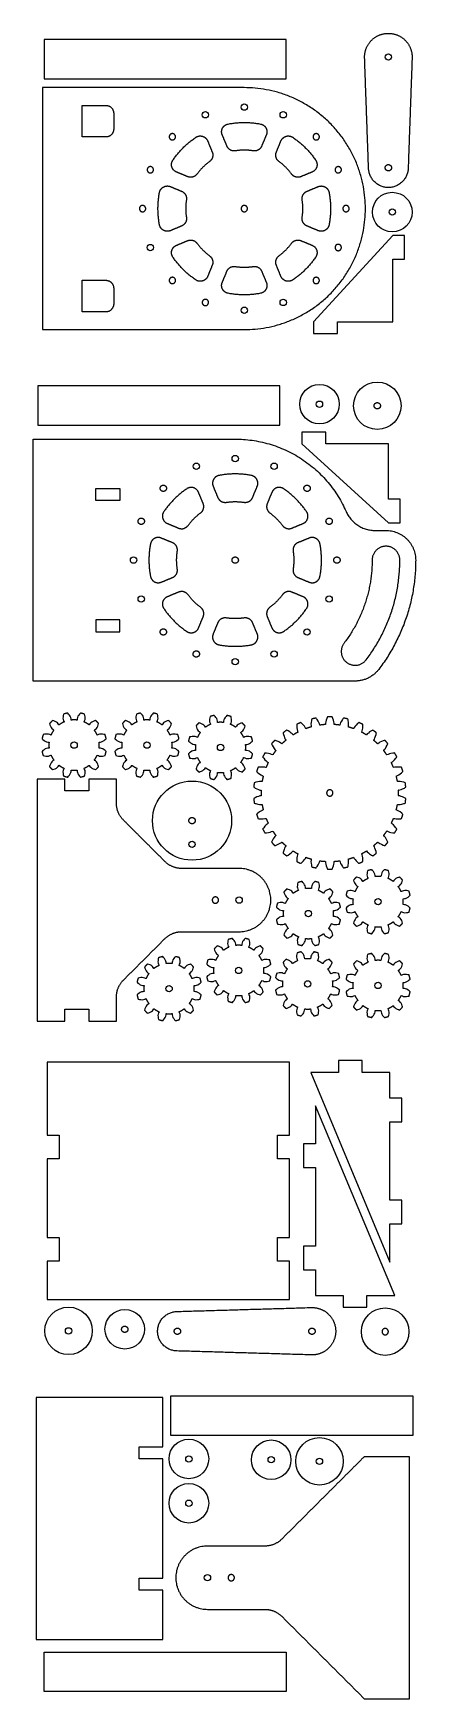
# Model space of a CAD drawing. Header units: millimetres. Extents: x 1087 to 1569, y -1965 to 141.
import ezdxf

# ---------------------------------------------------------------- set-up
doc = ezdxf.new("R2010")
doc.units = ezdxf.units.MM
doc.header["$MEASUREMENT"] = 0
doc.layers.add('exterior', color=96, linetype='Continuous', true_color=0x008000)
doc.layers.add('interior', color=1, linetype='Continuous', true_color=0xff0000)

msp = doc.modelspace()

# ---------------------------------------------------------------- linework, layer by layer
at = {"layer": 'exterior'}
for points in [[(1100, 83.5), (1406, 83.5), (1406, 133.5), (1100, 133.5)], [(1555.6, -114.5), (1540.6, -114.5), (1440.6, -223.6), (1440.6, -238.6), (1470.6, -238.6), (1470.6, -223.6), (1540.6, -223.6), (1540.6, -144.5), (1555.6, -144.5)], [(1092, -354.5), (1398, -354.5), (1398, -304.5), (1092, -304.5)], [(1455.9, -378), (1455.9, -363), (1425.9, -363), (1425.9, -378), (1535, -478), (1550, -478), (1550, -448), (1535, -448), (1535, -378)], [(1552, -1205.4), (1537, -1205.4), (1537, -1173), (1502, -1173), (1502, -1158), (1472, -1158), (1472, -1173), (1437, -1173), (1537, -1413), (1537, -1364.6), (1552, -1364.6), (1552, -1334.6), (1537, -1334.6), (1537, -1235.4), (1552, -1235.4)], [(1410, -1411.6), (1395, -1411.6), (1395, -1381.6), (1410, -1381.6), (1410, -1282.4), (1395, -1282.4), (1395, -1252.4), (1410, -1252.4), (1410, -1220), (1410, -1160), (1305.8, -1160), (1208.2, -1160), (1104, -1160), (1104, -1220), (1104, -1252.4), (1119, -1252.4), (1119, -1282.4), (1104, -1282.4), (1104, -1381.6), (1119, -1381.6), (1119, -1411.6), (1104, -1411.6), (1104, -1460), (1119, -1460), (1395, -1460), (1410, -1460)], [(1428, -1422.6), (1443, -1422.6), (1443, -1455), (1478, -1455), (1478, -1470), (1508, -1470), (1508, -1455), (1543, -1455), (1443, -1215), (1443, -1263.4), (1428, -1263.4), (1428, -1293.4), (1443, -1293.4), (1443, -1392.6), (1428, -1392.6)], [(1220, -1661.5), (1220, -1646.5), (1250, -1646.5), (1250, -1584), (1090, -1584), (1090, -1890), (1250, -1890), (1250, -1827.6), (1220, -1827.6), (1220, -1812.6), (1250, -1812.6), (1250, -1661.5)], [(1566, -1632), (1260, -1632), (1260, -1582), (1566, -1582)], [(1406, -1956), (1100, -1956), (1100, -1906), (1406, -1906)]]:
    msp.add_lwpolyline(points, close=True, dxfattribs=at)
for centre, radius in [((1540, -84.8), 25), ((1448, -327.8), 25), ((1521, -329.8), 30), ((1287, -854.5), 50), ((1131, -1499.8), 30), ((1202, -1497.8), 25), ((1531, -1500.8), 30)]:
    msp.add_circle(centre, radius, dxfattribs=at)
for points, weights, knots in [([(1505, 110.2), (1504.6, 122.9), (1513.4, 132.1), (1522.3, 141.2), (1535, 141.2), (1547.7, 141.2), (1556.6, 132.1), (1565.4, 122.9), (1565, 110.2)], [1, 0.920425193802, 1, 0.920425193802, 1, 0.920425193802, 1, 0.920425193802, 1], [139.017639, 139.017639, 139.017639, 163.115412, 163.115412, 187.213185, 187.213185, 211.310958, 211.310958, 235.408731, 235.408731, 235.408731]), ([(1353, -233.5), (1506, -233.5), (1506, -80.5), (1506, 72.5), (1353, 72.5)], [1, 0.707106781187, 1, 0.707106781187, 1], [-1296.663676, -1296.663676, -1296.663676, -1056.331838, -1056.331838, -816, -816, -816]), ([(1560, -29.7), (1559.1, -53.8), (1535, -53.8), (1510.9, -53.8), (1510, -29.7)], [1, 0.719622917185, 1, 0.719622917185, 1], [375.319417, 375.319417, 375.319417, 413.696278, 413.696278, 452.073139, 452.073139, 452.073139]), ([(1346.5, -995), (1386.5, -995), (1386.5, -955), (1386.5, -915), (1346.5, -915)], [1, 0.707106781187, 1, 0.707106781187, 1], [319.41322, 319.41322, 319.41322, 397.953036, 397.953036, 476.492852, 476.492852, 476.492852]), ([(1437.6, -1470.3), (1450.3, -1469.9), (1459.4, -1478.7), (1468.5, -1487.6), (1468.5, -1500.3), (1468.5, -1512.9), (1459.4, -1521.8), (1450.3, -1530.6), (1437.6, -1530.2)], [1, 0.921040321049, 1, 0.921040321049, 1, 0.921040321049, 1, 0.921040321049, 1], [169.191055, 169.191055, 169.191055, 193.19424, 193.19424, 217.197425, 217.197425, 241.20061, 241.20061, 265.203795, 265.203795, 265.203795]), ([(1267.8, -1525.2), (1243.5, -1524.5), (1243.5, -1500.3), (1243.5, -1476), (1267.8, -1475.3)], [1, 0.717430054002, 1, 0.717430054002, 1], [-77.804416, -77.804416, -77.804416, -39.269908, -39.269908, -0.7354, -0.7354, -0.7354]), ([(1306.5, -1772), (1266.5, -1772), (1266.5, -1812), (1266.5, -1852), (1306.5, -1852)], [1, 0.707106781187, 1, 0.707106781187, 1], [257.610726, 257.610726, 257.610726, 336.150542, 336.150542, 414.690359, 414.690359, 414.690359])]:
    msp.add_rational_spline(points, weights, degree=2, knots=knots, dxfattribs=at)
for points, degree in [([(1510, -29.7), (1507.5, 40.3), (1505, 110.2)], 2), ([(1565, 110.2), (1562.5, 40.3), (1560, -29.7)], 2), ([(1353, 72.5), (1225.5, 72.5), (1098, 72.5)], 2), ([(1098, 72.5), (1098, -80.5), (1098, -233.5)], 2), ([(1098, -233.5), (1225.5, -233.5), (1353, -233.5)], 2), ([(1086.5, -372), (1214, -372), (1341.5, -372)], 2), ([(1086.5, -434.5), (1086.5, -403.2), (1086.5, -372)], 2), ([(1086.5, -449.5), (1086.5, -442), (1086.5, -434.5)], 2), ([(1086.5, -600.6), (1086.5, -525), (1086.5, -449.5)], 2), ([(1518.3, -487.5), (1525.1, -487.5), (1532, -487.5)], 2), ([(1086.5, -615.6), (1086.5, -608.1), (1086.5, -600.6)], 2), ([(1086.5, -678), (1086.5, -646.8), (1086.5, -615.6)], 2), ([(1141.7, -727.3), (1141.7, -727.3), (1141.7, -727.3), (1141.7, -727.3)], 3), ([(1233.7, -727.3), (1233.7, -727.3), (1233.7, -727.3), (1233.7, -727.3)], 3), ([(1326.7, -730.3), (1326.7, -730.3), (1326.7, -730.3), (1326.7, -730.3)], 3), ([(1126.5, -802), (1109, -802), (1091.5, -802)], 2), ([(1091.5, -802), (1091.5, -809.5, 0), (1091.5, -817, 0)], 2), ([(1091.5, -817, 0), (1091.5, -861.6, 0), (1091.5, -906.2, 0)], 2), ([(1126.5, -817, 0), (1126.5, -809.5, 0), (1126.5, -802)], 2), ([(1156.5, -817), (1141.5, -817, 0), (1126.5, -817, 0)], 2), ([(1191.5, -802), (1174, -802, 0), (1156.5, -802, 0)], 2), ([(1156.5, -802, 0), (1156.5, -809.5, 0), (1156.5, -817)], 2), ([(1191.5, -817, 0), (1191.5, -809.5, 0), (1191.5, -802)], 2), ([(1191.5, -832.6), (1191.5, -824.8, 0), (1191.5, -817, 0)], 2), ([(1252.7, -906.2), (1226.5, -880), (1200.3, -853.8)], 2), ([(1091.5, -906.2, 0), (1091.5, -955, 0), (1091.5, -1003.8, 0)], 2), ([(1346.5, -915), (1310.2, -915), (1273.9, -915)], 2), ([(1525.7, -925.3), (1525.7, -925.3), (1525.7, -925.3), (1525.7, -925.3)], 3), ([(1437.7, -940.3), (1437.7, -940.3), (1437.7, -940.3), (1437.7, -940.3)], 3), ([(1091.5, -1003.8, 0), (1091.5, -1048.4, 0), (1091.5, -1093, 0)], 2), ([(1200.3, -1056.2), (1226.5, -1030), (1252.7, -1003.8)], 2), ([(1273.9, -995), (1310.2, -995), (1346.5, -995)], 2), ([(1349.7, -1012.3), (1349.7, -1012.3), (1349.7, -1012.3), (1349.7, -1012.3)], 3), ([(1436.7, -1029.3), (1436.7, -1029.3), (1436.7, -1029.3), (1436.7, -1029.3)], 3), ([(1525.7, -1031.3), (1525.7, -1031.3), (1525.7, -1031.3), (1525.7, -1031.3)], 3), ([(1261.7, -1035.3), (1261.7, -1035.3), (1261.7, -1035.3), (1261.7, -1035.3)], 3), ([(1091.5, -1093, 0), (1091.5, -1100.5, 0), (1091.5, -1108)], 2), ([(1126.5, -1108), (1126.5, -1100.5, 0), (1126.5, -1093, 0)], 2), ([(1126.5, -1093, 0), (1141.5, -1093, 0), (1156.5, -1093)], 2), ([(1156.5, -1093), (1156.5, -1100.5, 0), (1156.5, -1108, 0)], 2), ([(1191.5, -1093, 0), (1191.5, -1085.2, 0), (1191.5, -1077.4)], 2), ([(1191.5, -1108), (1191.5, -1100.5, 0), (1191.5, -1093, 0)], 2), ([(1091.5, -1108), (1109, -1108), (1126.5, -1108)], 2), ([(1156.5, -1108, 0), (1174, -1108, 0), (1191.5, -1108)], 2), ([(1267.8, -1475.3), (1352.7, -1472.8), (1437.6, -1470.3)], 2), ([(1437.6, -1530.2), (1352.7, -1527.7), (1267.8, -1525.2)], 2), ([(1504.5, -1659), (1478.6, -1684.9), (1452.7, -1710.8)], 2), ([(1561.5, -1659), (1533, -1659), (1504.5, -1659)], 2), ([(1561.5, -1965), (1561.5, -1812), (1561.5, -1659)], 2), ([(1452.7, -1710.8), (1426.5, -1737), (1400.3, -1763.2)], 2), ([(1379.1, -1772), (1342.8, -1772), (1306.5, -1772)], 2), ([(1306.5, -1852), (1342.8, -1852), (1379.1, -1852)], 2), ([(1400.3, -1860.8), (1426.5, -1887), (1452.7, -1913.2)], 2), ([(1452.7, -1913.2), (1478.6, -1939.1), (1504.5, -1965)], 2), ([(1504.5, -1965), (1533, -1965), (1561.5, -1965)], 2)]:
    msp.add_open_spline(points, degree=degree, dxfattribs=at)
for points, weights, degree in [([(1341.5, -372), (1441.5, -372), (1481.6, -463.6)], [1, 0.837124392241, 1], 2), ([(1481.6, -463.6), (1492.1, -487.5), (1518.3, -487.5)], [1, 0.837124392241, 1], 2), ([(1532, -487.5), (1569.5, -487.5), (1569.5, -525)], [1, 0.707106781187, 1], 2), ([(1569.5, -525), (1569.5, -602), (1522.8, -663.3)], [1, 0.947405821803, 1], 2), ([(1522.8, -663.3), (1511.5, -678), (1493, -678)], [1, 0.896215739868, 1], 2), ([(1110.8, -727.9), (1109.4, -729.1), (1108.2, -730.4), (1107, -731.8)], [1, 0.998547387537, 0.998547387537, 1], 3), ([(1125.4, -729.7), (1123.1, -730.7), (1121, -731.9), (1119, -733.4)], [1, 0.995432816344, 0.995432816344, 1], 3), ([(1130, -718.5), (1128.2, -718.8), (1126.4, -719.3), (1124.7, -719.9)], [1, 0.998547387537, 0.998547387537, 1], 3), ([(1141.7, -727.3), (1139.2, -727.1), (1136.8, -727.1), (1134.3, -727.3)], [1, 0.995432816344, 0.995432816344, 1], 3), ([(1151.3, -719.9), (1149.6, -719.3), (1147.8, -718.8), (1146, -718.5)], [1, 0.998547387537, 0.998547387537, 1], 3), ([(1157, -733.4), (1155, -731.9), (1152.9, -730.7), (1150.6, -729.7)], [1, 0.995432816344, 0.995432816344, 1], 3), ([(1169, -731.8), (1167.9, -730.4), (1166.6, -729.1), (1165.2, -727.9)], [1, 0.998547387537, 0.998547387537, 1], 3), ([(1202.8, -727.9), (1201.4, -729.1), (1200.2, -730.4), (1199, -731.8)], [1, 0.998547387537, 0.998547387537, 1], 3), ([(1217.4, -729.7), (1215.1, -730.7), (1213, -731.9), (1211, -733.4)], [1, 0.995432816344, 0.995432816344, 1], 3), ([(1222, -718.5), (1220.2, -718.8), (1218.4, -719.3), (1216.7, -719.9)], [1, 0.998547387537, 0.998547387537, 1], 3), ([(1233.7, -727.3), (1231.2, -727.1), (1228.8, -727.1), (1226.3, -727.3)], [1, 0.995432816344, 0.995432816344, 1], 3), ([(1243.3, -719.9), (1241.6, -719.3), (1239.8, -718.8), (1238, -718.5)], [1, 0.998547387537, 0.998547387537, 1], 3), ([(1249, -733.4), (1247, -731.9), (1244.9, -730.7), (1242.6, -729.7)], [1, 0.995432816344, 0.995432816344, 1], 3), ([(1261, -731.8), (1259.9, -730.4), (1258.6, -729.1), (1257.2, -727.9)], [1, 0.998547387537, 0.998547387537, 1], 3), ([(1295.8, -730.9), (1294.4, -732.1), (1293.2, -733.4), (1292, -734.8)], [1, 0.998547387537, 0.998547387537, 1], 3), ([(1310.4, -732.7), (1308.1, -733.7), (1306, -734.9), (1304, -736.4)], [1, 0.995432816344, 0.995432816344, 1], 3), ([(1315, -721.5), (1313.2, -721.8), (1311.4, -722.3), (1309.7, -722.9)], [1, 0.998547387537, 0.998547387537, 1], 3), ([(1326.7, -730.3), (1324.2, -730.1), (1321.8, -730.1), (1319.3, -730.3)], [1, 0.995432816344, 0.995432816344, 1], 3), ([(1336.3, -722.9), (1334.6, -722.3), (1332.8, -721.8), (1331, -721.5)], [1, 0.998547387537, 0.998547387537, 1], 3), ([(1342, -736.4), (1340, -734.9), (1337.9, -733.7), (1335.6, -732.7)], [1, 0.995432816344, 0.995432816344, 1], 3), ([(1354, -734.8), (1352.9, -733.4), (1351.6, -732.1), (1350.2, -730.9)], [1, 0.998547387537, 0.998547387537, 1], 3), ([(1424.5, -730.4), (1422.7, -731.2), (1421, -731.9), (1419.2, -732.8)], [0.713067830443, 0.712851973787, 0.712851973787, 0.713067830443], 3), ([(1437.5, -736), (1435.3, -736.7), (1433.1, -737.4), (1430.9, -738.2)], [0.733449033026, 0.726223161067, 0.719429426872, 0.713067830443], 3), ([(1443.8, -724.8), (1441.9, -725.1), (1440, -725.5), (1438.2, -726)], [0.733449033026, 0.733227006665, 0.733227006665, 0.733449033026], 3), ([(1455.4, -733), (1453.1, -733.1), (1450.8, -733.4), (1448.5, -733.7)], [0.75441278447, 0.7469803778, 0.739992460652, 0.733449033026], 3), ([(1463.9, -723.3), (1462, -723.2), (1460, -723.2), (1458.1, -723.3)], [0.75441278447, 0.754184412057, 0.754184412057, 0.75441278447], 3), ([(1473.5, -733.7), (1471.2, -733.4), (1468.9, -733.1), (1466.6, -733)], [0.775975725283, 0.768330884453, 0.761143237516, 0.75441278447], 3), ([(1483.8, -726), (1482, -725.5), (1480.1, -725.1), (1478.2, -724.8)], [0.775975725283, 0.775740825435, 0.775740825435, 0.775975725283], 3), ([(1491.1, -738.2), (1488.9, -737.4), (1486.7, -736.7), (1484.5, -736)], [0.798154987063, 0.790291638205, 0.782898550945, 0.775975725283], 3), ([(1502.8, -732.8), (1501, -731.9), (1499.3, -731.2), (1497.5, -730.4)], [0.798154987063, 0.797913373209, 0.797913373209, 0.798154987063], 3), ([(1098.9, -745.7), (1098.3, -747.4), (1097.9, -749.2), (1097.5, -750.9)], [1, 0.998547387537, 0.998547387537, 1], 3), ([(1106.4, -755.2), (1106.1, -757.7), (1106.1, -760.2), (1106.4, -762.7)], [1, 0.995432816344, 0.995432816344, 1], 3), ([(1112.5, -739.9), (1111, -741.9), (1109.7, -744.1), (1108.7, -746.4)], [1, 0.995432816344, 0.995432816344, 1], 3), ([(1167.3, -746.4), (1166.3, -744.1), (1165, -741.9), (1163.5, -739.9)], [1, 0.995432816344, 0.995432816344, 1], 3), ([(1169.6, -762.7), (1169.9, -760.2), (1169.9, -757.7), (1169.6, -755.2)], [1, 0.995432816344, 0.995432816344, 1], 3), ([(1178.5, -750.9), (1178.1, -749.2), (1177.7, -747.4), (1177.1, -745.7)], [1, 0.998547387537, 0.998547387537, 1], 3), ([(1190.9, -745.7), (1190.3, -747.4), (1189.9, -749.2), (1189.5, -750.9)], [1, 0.998547387537, 0.998547387537, 1], 3), ([(1198.4, -755.2), (1198.1, -757.7), (1198.1, -760.2), (1198.4, -762.7)], [1, 0.995432816344, 0.995432816344, 1], 3), ([(1204.5, -739.9), (1203, -741.9), (1201.7, -744.1), (1200.7, -746.4)], [1, 0.995432816344, 0.995432816344, 1], 3), ([(1259.3, -746.4), (1258.3, -744.1), (1257, -741.9), (1255.5, -739.9)], [1, 0.995432816344, 0.995432816344, 1], 3), ([(1261.6, -762.7), (1261.9, -760.2), (1261.9, -757.7), (1261.6, -755.2)], [1, 0.995432816344, 0.995432816344, 1], 3), ([(1270.5, -750.9), (1270.1, -749.2), (1269.7, -747.4), (1269.1, -745.7)], [1, 0.998547387537, 0.998547387537, 1], 3), ([(1283.9, -748.7), (1283.3, -750.4), (1282.9, -752.2), (1282.5, -753.9)], [1, 0.998547387537, 0.998547387537, 1], 3), ([(1297.5, -742.9), (1296, -744.9), (1294.7, -747.1), (1293.7, -749.4)], [1, 0.995432816344, 0.995432816344, 1], 3), ([(1352.3, -749.4), (1351.3, -747.1), (1350, -744.9), (1348.5, -742.9)], [1, 0.995432816344, 0.995432816344, 1], 3), ([(1363.5, -753.9), (1363.1, -752.2), (1362.7, -750.4), (1362.1, -748.7)], [1, 0.998547387537, 0.998547387537, 1], 3), ([(1391.4, -753), (1390.1, -754.4), (1388.8, -755.8), (1387.5, -757.3)], [0.673988755923, 0.673784729107, 0.673784729107, 0.673988755923], 3), ([(1405.6, -752.8), (1403.8, -754.3), (1402.1, -755.8), (1400.4, -757.4)], [0.693252984075, 0.686423119868, 0.680001710483, 0.673988755923], 3), ([(1406.8, -740), (1405.2, -741), (1403.6, -742.2), (1402.1, -743.4)], [0.693252984075, 0.693043125679, 0.693043125679, 0.693252984075], 3), ([(1420.7, -742.8), (1418.6, -743.8), (1416.6, -745), (1414.7, -746.2)], [0.713067830443, 0.706042752204, 0.699437803415, 0.693252984075], 3), ([(1507.3, -746.2), (1505.4, -745), (1503.4, -743.8), (1501.3, -742.7)], [0.820968185752, 0.812880083378, 0.805275683815, 0.798154987063], 3), ([(1519.9, -743.4), (1518.4, -742.2), (1516.8, -741), (1515.2, -740)], [0.820968185752, 0.820719665991, 0.820719665991, 0.820968185752], 3), ([(1521.5, -757.4), (1519.9, -755.8), (1518.2, -754.3), (1516.4, -752.8)], [0.8444334408, 0.836114160911, 0.828292409228, 0.820968185752], 3), ([(1534.5, -757.3), (1533.2, -755.8), (1531.9, -754.4), (1530.6, -753)], [0.8444334408, 0.844177817743, 0.844177817743, 0.8444334408], 3), ([(1097.5, -767), (1097.9, -768.8), (1098.3, -770.5), (1098.9, -772.3)], [1, 0.998547387537, 0.998547387537, 1], 3), ([(1108.7, -771.6), (1109.7, -773.8), (1111, -776), (1112.5, -778)], [1, 0.995432816344, 0.995432816344, 1], 3), ([(1163.5, -778), (1165, -776), (1166.3, -773.8), (1167.3, -771.6)], [1, 0.995432816344, 0.995432816344, 1], 3), ([(1177.1, -772.3), (1177.7, -770.5), (1178.1, -768.8), (1178.5, -767)], [1, 0.998547387537, 0.998547387537, 1], 3), ([(1189.5, -767), (1189.9, -768.8), (1190.3, -770.5), (1190.9, -772.3)], [1, 0.998547387537, 0.998547387537, 1], 3), ([(1200.7, -771.6), (1201.7, -773.8), (1203, -776), (1204.5, -778)], [1, 0.995432816344, 0.995432816344, 1], 3), ([(1255.5, -778), (1257, -776), (1258.3, -773.8), (1259.3, -771.6)], [1, 0.995432816344, 0.995432816344, 1], 3), ([(1269.1, -772.3), (1269.7, -770.5), (1270.1, -768.8), (1270.5, -767)], [1, 0.998547387537, 0.998547387537, 1], 3), ([(1282.5, -770), (1282.9, -771.8), (1283.3, -773.5), (1283.9, -775.3)], [1, 0.998547387537, 0.998547387537, 1], 3), ([(1291.4, -758.2), (1291.1, -760.7), (1291.1, -763.2), (1291.4, -765.7)], [1, 0.995432816344, 0.995432816344, 1], 3), ([(1293.7, -774.6), (1294.7, -776.8), (1296, -779), (1297.5, -781)], [1, 0.995432816344, 0.995432816344, 1], 3), ([(1348.5, -781), (1350, -779), (1351.3, -776.8), (1352.3, -774.6)], [1, 0.995432816344, 0.995432816344, 1], 3), ([(1354.6, -765.7), (1354.9, -763.2), (1354.9, -760.7), (1354.6, -758.2)], [1, 0.995432816344, 0.995432816344, 1], 3), ([(1362.1, -775.3), (1362.7, -773.5), (1363.1, -771.8), (1363.5, -770)], [1, 0.998547387537, 0.998547387537, 1], 3), ([(1379.1, -768.9), (1378.1, -770.5), (1377.1, -772.2), (1376.2, -773.9)], [0.655259845317, 0.655061488031, 0.655061488031, 0.655259845317], 3), ([(1392.9, -765.8), (1391.5, -767.6), (1390.1, -769.5), (1388.9, -771.4)], [0.673988755923, 0.667348681107, 0.661105710905, 0.655259845317], 3), ([(1533.1, -771.4), (1531.8, -769.5), (1530.5, -767.6), (1529.1, -765.8)], [0.868569389554, 0.860012324537, 0.851967008286, 0.8444334408], 3), ([(1545.8, -773.9), (1544.9, -772.2), (1543.9, -770.5), (1542.9, -768.9)], [0.868569389554, 0.868306460172, 0.868306460172, 0.868569389554], 3), ([(1107, -786.2), (1108.1, -787.5), (1109.4, -788.8), (1110.8, -790)], [1, 0.998547387537, 0.998547387537, 1], 3), ([(1119, -784.5), (1121, -786), (1123.1, -787.2), (1125.4, -788.2)], [1, 0.995432816344, 0.995432816344, 1], 3), ([(1124.7, -798), (1126.4, -798.6), (1128.2, -799.1), (1130, -799.5)], [1, 0.998547387537, 0.998547387537, 1], 3), ([(1134.3, -790.6), (1136.8, -790.9), (1139.2, -790.9), (1141.7, -790.6)], [1, 0.995432816344, 0.995432816344, 1], 3), ([(1146, -799.5), (1147.8, -799.1), (1149.6, -798.6), (1151.3, -798)], [1, 0.998547387537, 0.998547387537, 1], 3), ([(1150.6, -788.2), (1152.9, -787.2), (1155, -786), (1157, -784.5)], [1, 0.995432816344, 0.995432816344, 1], 3), ([(1165.2, -790), (1166.6, -788.8), (1167.8, -787.5), (1169, -786.2)], [1, 0.998547387537, 0.998547387537, 1], 3), ([(1199, -786.2), (1200.1, -787.5), (1201.4, -788.8), (1202.8, -790)], [1, 0.998547387537, 0.998547387537, 1], 3), ([(1211, -784.5), (1213, -786), (1215.1, -787.2), (1217.4, -788.2)], [1, 0.995432816344, 0.995432816344, 1], 3), ([(1216.7, -798), (1218.4, -798.6), (1220.2, -799.1), (1222, -799.5)], [1, 0.998547387537, 0.998547387537, 1], 3), ([(1226.3, -790.6), (1228.8, -790.9), (1231.2, -790.9), (1233.7, -790.6)], [1, 0.995432816344, 0.995432816344, 1], 3), ([(1238, -799.5), (1239.8, -799.1), (1241.6, -798.6), (1243.3, -798)], [1, 0.998547387537, 0.998547387537, 1], 3), ([(1242.6, -788.2), (1244.9, -787.2), (1247, -786), (1249, -784.5)], [1, 0.995432816344, 0.995432816344, 1], 3), ([(1257.2, -790), (1258.6, -788.8), (1259.8, -787.5), (1261, -786.2)], [1, 0.998547387537, 0.998547387537, 1], 3), ([(1292, -789.2), (1293.1, -790.5), (1294.4, -791.8), (1295.8, -793)], [1, 0.998547387537, 0.998547387537, 1], 3), ([(1304, -787.5), (1306, -789), (1308.1, -790.2), (1310.4, -791.2)], [1, 0.995432816344, 0.995432816344, 1], 3), ([(1319.3, -793.6), (1321.8, -793.9), (1324.2, -793.9), (1326.7, -793.6)], [1, 0.995432816344, 0.995432816344, 1], 3), ([(1335.6, -791.2), (1337.9, -790.2), (1340, -789), (1342, -787.5)], [1, 0.995432816344, 0.995432816344, 1], 3), ([(1350.2, -793), (1351.6, -791.8), (1352.8, -790.5), (1354, -789.2)], [1, 0.998547387537, 0.998547387537, 1], 3), ([(1370.4, -787), (1369.7, -788.8), (1369.1, -790.7), (1368.6, -792.5)], [0.637051376765, 0.636858531464, 0.636858531464, 0.637051376765], 3), ([(1377, -798.1), (1376.4, -800.4), (1375.9, -802.6), (1375.5, -804.9)], [0.637051376765, 0.630775205589, 0.624874376046, 0.619348888137], 3), ([(1383.2, -781.1), (1382.2, -783.2), (1381.3, -785.3), (1380.4, -787.4)], [0.655259845317, 0.648804285994, 0.642734796477, 0.637051376765], 3), ([(1541.6, -787.4), (1540.7, -785.3), (1539.8, -783.2), (1538.7, -781.1)], [0.89339520206, 0.884593555442, 0.876318284607, 0.868569389554], 3), ([(1546.5, -804.9), (1546.1, -802.6), (1545.6, -800.3), (1545, -798.1)], [0.918930596291, 0.90987737734, 0.901365579262, 0.89339520206], 3), ([(1553.4, -792.5), (1552.9, -790.7), (1552.3, -788.8), (1551.6, -787)], [0.89339520206, 0.89312475752, 0.89312475752, 0.89339520206], 3), ([(1309.7, -801), (1311.4, -801.6), (1313.2, -802.1), (1315, -802.5)], [1, 0.998547387537, 0.998547387537, 1], 3), ([(1331, -802.5), (1332.8, -802.1), (1334.6, -801.6), (1336.3, -801)], [1, 0.998547387537, 0.998547387537, 1], 3), ([(1365.6, -806.6), (1365.3, -808.5), (1365.1, -810.4), (1365, -812.3)], [0.619348888137, 0.619161401654, 0.619161401654, 0.619348888137], 3), ([(1374.4, -816.1), (1374.3, -818.4), (1374.3, -820.7), (1374.4, -823)], [0.619348888137, 0.61324712024, 0.607510263921, 0.60213831918], 3), ([(1547.6, -823), (1547.7, -820.7), (1547.7, -818.4), (1547.6, -816)], [0.94519585381, 0.935883871979, 0.927128786139, 0.918930596291], 3), ([(1557, -812.3), (1556.9, -810.4), (1556.7, -808.5), (1556.4, -806.6)], [0.918930596291, 0.918652421794, 0.918652421794, 0.918930596291], 3), ([(1200.3, -853.8), (1191.5, -845), (1191.5, -832.6)], [1, 0.923879532511, 1], 2), ([(1365, -826.7), (1365.1, -828.6), (1365.3, -830.5), (1365.6, -832.5)], [0.60213831918, 0.601956042602, 0.601956042602, 0.60213831918], 3), ([(1375.5, -834.2), (1375.9, -836.4), (1376.4, -838.7), (1377, -840.9)], [0.60213831918, 0.596206108215, 0.590628668605, 0.58540600035], 3), ([(1545, -840.9), (1545.6, -838.7), (1546.1, -836.4), (1546.5, -834.1)], [0.972211835872, 0.962633695093, 0.953628367739, 0.94519585381], 3), ([(1556.4, -832.5), (1556.7, -830.5), (1556.9, -828.6), (1557, -826.7)], [0.94519585381, 0.944909728413, 0.944909728413, 0.94519585381], 3), ([(1368.6, -846.5), (1369.1, -848.3), (1369.7, -850.2), (1370.4, -852)], [0.58540600035, 0.585228788903, 0.585228788903, 0.58540600035], 3), ([(1380.4, -851.6), (1381.3, -853.7), (1382.2, -855.9), (1383.3, -857.9)], [0.58540600035, 0.57963863464, 0.574216181841, 0.569138641952], 3), ([(1538.8, -857.9), (1539.8, -855.8), (1540.7, -853.7), (1541.6, -851.6)], [1, 0.990148092807, 0.980885371431, 0.972211835872], 3), ([(1551.6, -852), (1552.3, -850.2), (1552.9, -848.3), (1553.4, -846.5)], [0.972211835872, 0.971917532319, 0.971917532319, 0.972211835872], 3), ([(1376.2, -865.1), (1377.1, -866.8), (1378.1, -868.5), (1379.1, -870.1)], [0.569138641952, 0.568966354886, 0.568966354886, 0.569138641952], 3), ([(1387.5, -881.7), (1388.8, -883.2), (1390.1, -884.7), (1391.4, -886.1)], [0.55332332359, 0.553155824065, 0.553155824065, 0.55332332359], 3), ([(1388.9, -867.7), (1390.2, -869.6), (1391.5, -871.4), (1392.9, -873.3)], [0.569138641952, 0.563531540751, 0.558259767963, 0.55332332359], 3), ([(1400.5, -881.6), (1402.1, -883.2), (1403.8, -884.7), (1405.6, -886.2)], [0.55332332359, 0.547872033441, 0.542746753544, 0.5379474839], 3), ([(1516.4, -886.2), (1518.2, -884.7), (1519.9, -883.2), (1521.6, -881.6)], [0.454260840692, 0.449785505048, 0.445577813448, 0.441637765894], 3), ([(1529.1, -873.2), (1530.5, -871.4), (1531.9, -869.6), (1533.1, -867.6)], [0.441637765894, 0.437286791611, 0.433196024036, 0.42936546317], 3), ([(1530.6, -886.1), (1531.9, -884.7), (1533.2, -883.2), (1534.5, -881.7)], [0.441637765894, 0.441504075314, 0.441504075314, 0.441637765894], 3), ([(1542.9, -870.1), (1543.9, -868.5), (1544.9, -866.8), (1545.8, -865.1)], [0.42936546317, 0.429235487606, 0.429235487606, 0.42936546317], 3), ([(1402.1, -895.7), (1403.6, -896.8), (1405.2, -898), (1406.8, -899.1)], [0.5379474839, 0.53778463888, 0.53778463888, 0.5379474839], 3), ([(1414.7, -892.8), (1416.6, -894.1), (1418.6, -895.2), (1420.7, -896.3)], [0.5379474839, 0.5326476751, 0.527664817326, 0.522998910577], 3), ([(1430.9, -900.9), (1433.1, -901.7), (1435.3, -902.4), (1437.5, -903)], [0.522998910577, 0.517846373737, 0.513001980436, 0.508465730673], 3), ([(1448.5, -905.3), (1450.8, -905.7), (1453.1, -905.9), (1455.4, -906)], [0.508465730673, 0.503456373376, 0.498746596874, 0.494336401167], 3), ([(1466.6, -906), (1468.9, -905.9), (1471.2, -905.7), (1473.5, -905.3)], [0.494336401167, 0.489466243554, 0.484887342076, 0.48059969673], 3), ([(1484.5, -903), (1486.7, -902.4), (1488.9, -901.6), (1491.1, -900.8)], [0.48059969673, 0.475864873121, 0.471413212037, 0.467244713478], 3), ([(1501.3, -896.3), (1503.4, -895.2), (1505.4, -894), (1507.3, -892.8)], [0.467244713478, 0.462641461924, 0.458313504328, 0.454260840692], 3), ([(1515.2, -899.1), (1516.8, -898), (1518.4, -896.8), (1519.9, -895.7)], [0.454260840692, 0.454123328912, 0.454123328912, 0.454260840692], 3), ([(1273.9, -915), (1261.5, -915), (1252.7, -906.2)], [1, 0.923879532511, 1], 2), ([(1419.2, -906.2), (1421, -907.1), (1422.7, -907.9), (1424.5, -908.6)], [0.522998910577, 0.522840590721, 0.522840590721, 0.522998910577], 3), ([(1438.2, -913), (1440, -913.5), (1441.9, -913.9), (1443.8, -914.2)], [0.508465730673, 0.508311810236, 0.508311810236, 0.508465730673], 3), ([(1458.1, -915.7), (1460, -915.8), (1462, -915.8), (1463.9, -915.7)], [0.494336401167, 0.494186757896, 0.494186757896, 0.494336401167], 3), ([(1478.2, -914.2), (1480.1, -913.9), (1482, -913.5), (1483.8, -913)], [0.48059969673, 0.480454211772, 0.480454211772, 0.48059969673], 3), ([(1494.8, -925.9), (1493.4, -927.1), (1492.2, -928.4), (1491, -929.8)], [1, 0.998547387537, 0.998547387537, 1], 3), ([(1497.5, -908.6), (1499.3, -907.9), (1501, -907.1), (1502.8, -906.2)], [0.467244713478, 0.467103271279, 0.467103271279, 0.467244713478], 3), ([(1514, -916.5), (1512.2, -916.8), (1510.4, -917.3), (1508.7, -917.9)], [1, 0.998547387537, 0.998547387537, 1], 3), ([(1525.7, -925.3), (1523.2, -925.1), (1520.8, -925.1), (1518.3, -925.3)], [1, 0.995432816344, 0.995432816344, 1], 3), ([(1535.3, -917.9), (1533.6, -917.3), (1531.8, -916.8), (1530, -916.5)], [1, 0.998547387537, 0.998547387537, 1], 3), ([(1553, -929.8), (1551.9, -928.4), (1550.6, -927.1), (1549.2, -925.9)], [1, 0.998547387537, 0.998547387537, 1], 3), ([(1406.8, -940.9), (1405.4, -942.1), (1404.2, -943.4), (1403, -944.8)], [1, 0.998547387537, 0.998547387537, 1], 3), ([(1421.4, -942.7), (1419.1, -943.7), (1417, -944.9), (1415, -946.4)], [1, 0.995432816344, 0.995432816344, 1], 3), ([(1426, -931.5), (1424.2, -931.8), (1422.4, -932.3), (1420.7, -932.9)], [1, 0.998547387537, 0.998547387537, 1], 3), ([(1437.7, -940.3), (1435.2, -940.1), (1432.8, -940.1), (1430.3, -940.3)], [1, 0.995432816344, 0.995432816344, 1], 3), ([(1447.3, -932.9), (1445.6, -932.3), (1443.8, -931.8), (1442, -931.5)], [1, 0.998547387537, 0.998547387537, 1], 3), ([(1453, -946.4), (1451, -944.9), (1448.9, -943.7), (1446.6, -942.7)], [1, 0.995432816344, 0.995432816344, 1], 3), ([(1465, -944.8), (1463.9, -943.4), (1462.6, -942.1), (1461.2, -940.9)], [1, 0.998547387537, 0.998547387537, 1], 3), ([(1482.9, -943.7), (1482.3, -945.4), (1481.9, -947.2), (1481.5, -948.9)], [1, 0.998547387537, 0.998547387537, 1], 3), ([(1496.5, -937.9), (1495, -939.9), (1493.7, -942.1), (1492.7, -944.4)], [1, 0.995432816344, 0.995432816344, 1], 3), ([(1509.4, -927.7), (1507.1, -928.7), (1505, -929.9), (1503, -931.4)], [1, 0.995432816344, 0.995432816344, 1], 3), ([(1541, -931.4), (1539, -929.9), (1536.9, -928.7), (1534.6, -927.7)], [1, 0.995432816344, 0.995432816344, 1], 3), ([(1551.3, -944.4), (1550.3, -942.1), (1549, -939.9), (1547.5, -937.9)], [1, 0.995432816344, 0.995432816344, 1], 3), ([(1562.5, -948.9), (1562.1, -947.2), (1561.7, -945.4), (1561.1, -943.7)], [1, 0.998547387537, 0.998547387537, 1], 3), ([(1394.9, -958.7), (1394.3, -960.4), (1393.9, -962.2), (1393.5, -963.9)], [1, 0.998547387537, 0.998547387537, 1], 3), ([(1402.4, -968.2), (1402.1, -970.7), (1402.1, -973.2), (1402.4, -975.7)], [1, 0.995432816344, 0.995432816344, 1], 3), ([(1408.5, -952.9), (1407, -954.9), (1405.7, -957.1), (1404.7, -959.4)], [1, 0.995432816344, 0.995432816344, 1], 3), ([(1463.3, -959.4), (1462.3, -957.1), (1461, -954.9), (1459.5, -952.9)], [1, 0.995432816344, 0.995432816344, 1], 3), ([(1465.6, -975.7), (1465.9, -973.2), (1465.9, -970.7), (1465.6, -968.2)], [1, 0.995432816344, 0.995432816344, 1], 3), ([(1474.5, -963.9), (1474.1, -962.2), (1473.7, -960.4), (1473.1, -958.7)], [1, 0.998547387537, 0.998547387537, 1], 3), ([(1481.5, -965), (1481.9, -966.8), (1482.3, -968.5), (1482.9, -970.3)], [1, 0.998547387537, 0.998547387537, 1], 3), ([(1490.4, -953.2), (1490.1, -955.7), (1490.1, -958.2), (1490.4, -960.7)], [1, 0.995432816344, 0.995432816344, 1], 3), ([(1553.6, -960.7), (1553.9, -958.2), (1553.9, -955.7), (1553.6, -953.2)], [1, 0.995432816344, 0.995432816344, 1], 3), ([(1561.1, -970.3), (1561.7, -968.5), (1562.1, -966.8), (1562.5, -965)], [1, 0.998547387537, 0.998547387537, 1], 3), ([(1393.5, -980), (1393.9, -981.8), (1394.3, -983.5), (1394.9, -985.3)], [1, 0.998547387537, 0.998547387537, 1], 3), ([(1404.7, -984.6), (1405.7, -986.8), (1407, -989), (1408.5, -991)], [1, 0.995432816344, 0.995432816344, 1], 3), ([(1459.5, -991), (1461, -989), (1462.3, -986.8), (1463.3, -984.6)], [1, 0.995432816344, 0.995432816344, 1], 3), ([(1473.1, -985.3), (1473.7, -983.5), (1474.1, -981.8), (1474.5, -980)], [1, 0.998547387537, 0.998547387537, 1], 3), ([(1491, -984.2), (1492.1, -985.5), (1493.4, -986.8), (1494.8, -988)], [1, 0.998547387537, 0.998547387537, 1], 3), ([(1492.7, -969.6), (1493.7, -971.8), (1495, -974), (1496.5, -976)], [1, 0.995432816344, 0.995432816344, 1], 3), ([(1503, -982.5), (1505, -984), (1507.1, -985.2), (1509.4, -986.2)], [1, 0.995432816344, 0.995432816344, 1], 3), ([(1518.3, -988.6), (1520.8, -988.9), (1523.2, -988.9), (1525.7, -988.6)], [1, 0.995432816344, 0.995432816344, 1], 3), ([(1534.6, -986.2), (1536.9, -985.2), (1539, -984), (1541, -982.5)], [1, 0.995432816344, 0.995432816344, 1], 3), ([(1547.5, -976), (1549, -974), (1550.3, -971.8), (1551.3, -969.6)], [1, 0.995432816344, 0.995432816344, 1], 3), ([(1549.2, -988), (1550.6, -986.8), (1551.8, -985.5), (1553, -984.2)], [1, 0.998547387537, 0.998547387537, 1], 3), ([(1252.7, -1003.8), (1261.5, -995), (1273.9, -995)], [1, 0.923879532511, 1], 2), ([(1338, -1003.5), (1336.2, -1003.8), (1334.4, -1004.3), (1332.7, -1004.9)], [1, 0.998547387537, 0.998547387537, 1], 3), ([(1359.3, -1004.9), (1357.6, -1004.3), (1355.8, -1003.8), (1354, -1003.5)], [1, 0.998547387537, 0.998547387537, 1], 3), ([(1403, -999.2), (1404.1, -1000.5), (1405.4, -1001.8), (1406.8, -1003)], [1, 0.998547387537, 0.998547387537, 1], 3), ([(1415, -997.5), (1417, -999), (1419.1, -1000.2), (1421.4, -1001.2)], [1, 0.995432816344, 0.995432816344, 1], 3), ([(1430.3, -1003.6), (1432.8, -1003.9), (1435.2, -1003.9), (1437.7, -1003.6)], [1, 0.995432816344, 0.995432816344, 1], 3), ([(1446.6, -1001.2), (1448.9, -1000.2), (1451, -999), (1453, -997.5)], [1, 0.995432816344, 0.995432816344, 1], 3), ([(1461.2, -1003), (1462.6, -1001.8), (1463.8, -1000.5), (1465, -999.2)], [1, 0.998547387537, 0.998547387537, 1], 3), ([(1508.7, -996), (1510.4, -996.6), (1512.2, -997.1), (1514, -997.5)], [1, 0.998547387537, 0.998547387537, 1], 3), ([(1530, -997.5), (1531.8, -997.1), (1533.6, -996.6), (1535.3, -996)], [1, 0.998547387537, 0.998547387537, 1], 3), ([(1250, -1026.5), (1248.2, -1026.8), (1246.4, -1027.3), (1244.7, -1027.9)], [1, 0.998547387537, 0.998547387537, 1], 3), ([(1271.3, -1027.9), (1269.6, -1027.3), (1267.8, -1026.8), (1266, -1026.5)], [1, 0.998547387537, 0.998547387537, 1], 3), ([(1306.9, -1030.7), (1306.3, -1032.4), (1305.9, -1034.2), (1305.5, -1035.9)], [1, 0.998547387537, 0.998547387537, 1], 3), ([(1318.8, -1012.9), (1317.4, -1014.1), (1316.2, -1015.4), (1315, -1016.8)], [1, 0.998547387537, 0.998547387537, 1], 3), ([(1320.5, -1024.9), (1319, -1026.9), (1317.7, -1029.1), (1316.7, -1031.4)], [1, 0.995432816344, 0.995432816344, 1], 3), ([(1333.4, -1014.7), (1331.1, -1015.7), (1329, -1016.9), (1327, -1018.4)], [1, 0.995432816344, 0.995432816344, 1], 3), ([(1349.7, -1012.3), (1347.2, -1012.1), (1344.8, -1012.1), (1342.3, -1012.3)], [1, 0.995432816344, 0.995432816344, 1], 3), ([(1365, -1018.4), (1363, -1016.9), (1360.9, -1015.7), (1358.6, -1014.7)], [1, 0.995432816344, 0.995432816344, 1], 3), ([(1375.3, -1031.4), (1374.3, -1029.1), (1373, -1026.9), (1371.5, -1024.9)], [1, 0.995432816344, 0.995432816344, 1], 3), ([(1377, -1016.8), (1375.9, -1015.4), (1374.6, -1014.1), (1373.2, -1012.9)], [1, 0.998547387537, 0.998547387537, 1], 3), ([(1386.5, -1035.9), (1386.1, -1034.2), (1385.7, -1032.4), (1385.1, -1030.7)], [1, 0.998547387537, 0.998547387537, 1], 3), ([(1405.8, -1029.9), (1404.4, -1031.1), (1403.2, -1032.4), (1402, -1033.8)], [1, 0.998547387537, 0.998547387537, 1], 3), ([(1420.4, -1031.7), (1418.1, -1032.7), (1416, -1033.9), (1414, -1035.4)], [1, 0.995432816344, 0.995432816344, 1], 3), ([(1425, -1020.5), (1423.2, -1020.8), (1421.4, -1021.3), (1419.7, -1021.9)], [1, 0.998547387537, 0.998547387537, 1], 3), ([(1420.7, -1011), (1422.4, -1011.6), (1424.2, -1012.1), (1426, -1012.5)], [1, 0.998547387537, 0.998547387537, 1], 3), ([(1436.7, -1029.3), (1434.2, -1029.1), (1431.8, -1029.1), (1429.3, -1029.3)], [1, 0.995432816344, 0.995432816344, 1], 3), ([(1446.3, -1021.9), (1444.6, -1021.3), (1442.8, -1020.8), (1441, -1020.5)], [1, 0.998547387537, 0.998547387537, 1], 3), ([(1442, -1012.5), (1443.8, -1012.1), (1445.6, -1011.6), (1447.3, -1011)], [1, 0.998547387537, 0.998547387537, 1], 3), ([(1452, -1035.4), (1450, -1033.9), (1447.9, -1032.7), (1445.6, -1031.7)], [1, 0.995432816344, 0.995432816344, 1], 3), ([(1464, -1033.8), (1462.9, -1032.4), (1461.6, -1031.1), (1460.2, -1029.9)], [1, 0.998547387537, 0.998547387537, 1], 3), ([(1494.8, -1031.9), (1493.4, -1033.1), (1492.2, -1034.4), (1491, -1035.8)], [1, 0.998547387537, 0.998547387537, 1], 3), ([(1514, -1022.5), (1512.2, -1022.8), (1510.4, -1023.3), (1508.7, -1023.9)], [1, 0.998547387537, 0.998547387537, 1], 3), ([(1525.7, -1031.3), (1523.2, -1031.1), (1520.8, -1031.1), (1518.3, -1031.3)], [1, 0.995432816344, 0.995432816344, 1], 3), ([(1535.3, -1023.9), (1533.6, -1023.3), (1531.8, -1022.8), (1530, -1022.5)], [1, 0.998547387537, 0.998547387537, 1], 3), ([(1553, -1035.8), (1551.9, -1034.4), (1550.6, -1033.1), (1549.2, -1031.9)], [1, 0.998547387537, 0.998547387537, 1], 3), ([(1230.8, -1035.9), (1229.4, -1037.1), (1228.2, -1038.4), (1227, -1039.8)], [1, 0.998547387537, 0.998547387537, 1], 3), ([(1232.5, -1047.9), (1231, -1049.9), (1229.7, -1052.1), (1228.7, -1054.4)], [1, 0.995432816344, 0.995432816344, 1], 3), ([(1245.4, -1037.7), (1243.1, -1038.7), (1241, -1039.9), (1239, -1041.4)], [1, 0.995432816344, 0.995432816344, 1], 3), ([(1261.7, -1035.3), (1259.2, -1035.1), (1256.8, -1035.1), (1254.3, -1035.3)], [1, 0.995432816344, 0.995432816344, 1], 3), ([(1277, -1041.4), (1275, -1039.9), (1272.9, -1038.7), (1270.6, -1037.7)], [1, 0.995432816344, 0.995432816344, 1], 3), ([(1287.3, -1054.4), (1286.3, -1052.1), (1285, -1049.9), (1283.5, -1047.9)], [1, 0.995432816344, 0.995432816344, 1], 3), ([(1289, -1039.8), (1287.9, -1038.4), (1286.6, -1037.1), (1285.2, -1035.9)], [1, 0.998547387537, 0.998547387537, 1], 3), ([(1305.5, -1052), (1305.9, -1053.8), (1306.3, -1055.5), (1306.9, -1057.3)], [1, 0.998547387537, 0.998547387537, 1], 3), ([(1314.4, -1040.2), (1314.1, -1042.7), (1314.1, -1045.2), (1314.4, -1047.7)], [1, 0.995432816344, 0.995432816344, 1], 3), ([(1377.6, -1047.7), (1377.9, -1045.2), (1377.9, -1042.7), (1377.6, -1040.2)], [1, 0.995432816344, 0.995432816344, 1], 3), ([(1385.1, -1057.3), (1385.7, -1055.5), (1386.1, -1053.8), (1386.5, -1052)], [1, 0.998547387537, 0.998547387537, 1], 3), ([(1393.9, -1047.7), (1393.3, -1049.4), (1392.9, -1051.2), (1392.5, -1052.9)], [1, 0.998547387537, 0.998547387537, 1], 3), ([(1407.5, -1041.9), (1406, -1043.9), (1404.7, -1046.1), (1403.7, -1048.4)], [1, 0.995432816344, 0.995432816344, 1], 3), ([(1462.3, -1048.4), (1461.3, -1046.1), (1460, -1043.9), (1458.5, -1041.9)], [1, 0.995432816344, 0.995432816344, 1], 3), ([(1473.5, -1052.9), (1473.1, -1051.2), (1472.7, -1049.4), (1472.1, -1047.7)], [1, 0.998547387537, 0.998547387537, 1], 3), ([(1482.9, -1049.7), (1482.3, -1051.4), (1481.9, -1053.2), (1481.5, -1054.9)], [1, 0.998547387537, 0.998547387537, 1], 3), ([(1496.5, -1043.9), (1495, -1045.9), (1493.7, -1048.1), (1492.7, -1050.4)], [1, 0.995432816344, 0.995432816344, 1], 3), ([(1509.4, -1033.7), (1507.1, -1034.7), (1505, -1035.9), (1503, -1037.4)], [1, 0.995432816344, 0.995432816344, 1], 3), ([(1541, -1037.4), (1539, -1035.9), (1536.9, -1034.7), (1534.6, -1033.7)], [1, 0.995432816344, 0.995432816344, 1], 3), ([(1551.3, -1050.4), (1550.3, -1048.1), (1549, -1045.9), (1547.5, -1043.9)], [1, 0.995432816344, 0.995432816344, 1], 3), ([(1562.5, -1054.9), (1562.1, -1053.2), (1561.7, -1051.4), (1561.1, -1049.7)], [1, 0.998547387537, 0.998547387537, 1], 3), ([(1191.5, -1077.4), (1191.5, -1065), (1200.3, -1056.2)], [1, 0.923879532511, 1], 2), ([(1218.9, -1053.7), (1218.3, -1055.4), (1217.9, -1057.2), (1217.5, -1058.9)], [1, 0.998547387537, 0.998547387537, 1], 3), ([(1226.4, -1063.2), (1226.1, -1065.7), (1226.1, -1068.2), (1226.4, -1070.7)], [1, 0.995432816344, 0.995432816344, 1], 3), ([(1289.6, -1070.7), (1289.9, -1068.2), (1289.9, -1065.7), (1289.6, -1063.2)], [1, 0.995432816344, 0.995432816344, 1], 3), ([(1298.5, -1058.9), (1298.1, -1057.2), (1297.7, -1055.4), (1297.1, -1053.7)], [1, 0.998547387537, 0.998547387537, 1], 3), ([(1315, -1071.2), (1316.1, -1072.5), (1317.4, -1073.8), (1318.8, -1075)], [1, 0.998547387537, 0.998547387537, 1], 3), ([(1316.7, -1056.6), (1317.7, -1058.8), (1319, -1061), (1320.5, -1063)], [1, 0.995432816344, 0.995432816344, 1], 3), ([(1327, -1069.5), (1329, -1071), (1331.1, -1072.2), (1333.4, -1073.2)], [1, 0.995432816344, 0.995432816344, 1], 3), ([(1358.6, -1073.2), (1360.9, -1072.2), (1363, -1071), (1365, -1069.5)], [1, 0.995432816344, 0.995432816344, 1], 3), ([(1371.5, -1063), (1373, -1061), (1374.3, -1058.8), (1375.3, -1056.6)], [1, 0.995432816344, 0.995432816344, 1], 3), ([(1373.2, -1075), (1374.6, -1073.8), (1375.8, -1072.5), (1377, -1071.2)], [1, 0.998547387537, 0.998547387537, 1], 3), ([(1392.5, -1069), (1392.9, -1070.8), (1393.3, -1072.5), (1393.9, -1074.3)], [1, 0.998547387537, 0.998547387537, 1], 3), ([(1401.4, -1057.2), (1401.1, -1059.7), (1401.1, -1062.2), (1401.4, -1064.7)], [1, 0.995432816344, 0.995432816344, 1], 3), ([(1403.7, -1073.6), (1404.7, -1075.8), (1406, -1078), (1407.5, -1080)], [1, 0.995432816344, 0.995432816344, 1], 3), ([(1458.5, -1080), (1460, -1078), (1461.3, -1075.8), (1462.3, -1073.6)], [1, 0.995432816344, 0.995432816344, 1], 3), ([(1464.6, -1064.7), (1464.9, -1062.2), (1464.9, -1059.7), (1464.6, -1057.2)], [1, 0.995432816344, 0.995432816344, 1], 3), ([(1472.1, -1074.3), (1472.7, -1072.5), (1473.1, -1070.8), (1473.5, -1069)], [1, 0.998547387537, 0.998547387537, 1], 3), ([(1481.5, -1071), (1481.9, -1072.8), (1482.3, -1074.5), (1482.9, -1076.3)], [1, 0.998547387537, 0.998547387537, 1], 3), ([(1490.4, -1059.2), (1490.1, -1061.7), (1490.1, -1064.2), (1490.4, -1066.7)], [1, 0.995432816344, 0.995432816344, 1], 3), ([(1553.6, -1066.7), (1553.9, -1064.2), (1553.9, -1061.7), (1553.6, -1059.2)], [1, 0.995432816344, 0.995432816344, 1], 3), ([(1561.1, -1076.3), (1561.7, -1074.5), (1562.1, -1072.8), (1562.5, -1071)], [1, 0.998547387537, 0.998547387537, 1], 3), ([(1217.5, -1075), (1217.9, -1076.8), (1218.3, -1078.5), (1218.9, -1080.3)], [1, 0.998547387537, 0.998547387537, 1], 3), ([(1227, -1094.2), (1228.1, -1095.5), (1229.4, -1096.8), (1230.8, -1098)], [1, 0.998547387537, 0.998547387537, 1], 3), ([(1228.7, -1079.6), (1229.7, -1081.8), (1231, -1084), (1232.5, -1086)], [1, 0.995432816344, 0.995432816344, 1], 3), ([(1239, -1092.5), (1241, -1094), (1243.1, -1095.2), (1245.4, -1096.2)], [1, 0.995432816344, 0.995432816344, 1], 3), ([(1270.6, -1096.2), (1272.9, -1095.2), (1275, -1094), (1277, -1092.5)], [1, 0.995432816344, 0.995432816344, 1], 3), ([(1283.5, -1086), (1285, -1084), (1286.3, -1081.8), (1287.3, -1079.6)], [1, 0.995432816344, 0.995432816344, 1], 3), ([(1285.2, -1098), (1286.6, -1096.8), (1287.8, -1095.5), (1289, -1094.2)], [1, 0.998547387537, 0.998547387537, 1], 3), ([(1297.1, -1080.3), (1297.7, -1078.5), (1298.1, -1076.8), (1298.5, -1075)], [1, 0.998547387537, 0.998547387537, 1], 3), ([(1332.7, -1083), (1334.4, -1083.6), (1336.2, -1084.1), (1338, -1084.5)], [1, 0.998547387537, 0.998547387537, 1], 3), ([(1342.3, -1075.6), (1344.8, -1075.9), (1347.2, -1075.9), (1349.7, -1075.6)], [1, 0.995432816344, 0.995432816344, 1], 3), ([(1354, -1084.5), (1355.8, -1084.1), (1357.6, -1083.6), (1359.3, -1083)], [1, 0.998547387537, 0.998547387537, 1], 3), ([(1402, -1088.2), (1403.1, -1089.5), (1404.4, -1090.8), (1405.8, -1092)], [1, 0.998547387537, 0.998547387537, 1], 3), ([(1414, -1086.5), (1416, -1088), (1418.1, -1089.2), (1420.4, -1090.2)], [1, 0.995432816344, 0.995432816344, 1], 3), ([(1429.3, -1092.6), (1431.8, -1092.9), (1434.2, -1092.9), (1436.7, -1092.6)], [1, 0.995432816344, 0.995432816344, 1], 3), ([(1445.6, -1090.2), (1447.9, -1089.2), (1450, -1088), (1452, -1086.5)], [1, 0.995432816344, 0.995432816344, 1], 3), ([(1460.2, -1092), (1461.6, -1090.8), (1462.8, -1089.5), (1464, -1088.2)], [1, 0.998547387537, 0.998547387537, 1], 3), ([(1491, -1090.2), (1492.1, -1091.5), (1493.4, -1092.8), (1494.8, -1094)], [1, 0.998547387537, 0.998547387537, 1], 3), ([(1492.7, -1075.6), (1493.7, -1077.8), (1495, -1080), (1496.5, -1082)], [1, 0.995432816344, 0.995432816344, 1], 3), ([(1503, -1088.5), (1505, -1090), (1507.1, -1091.2), (1509.4, -1092.2)], [1, 0.995432816344, 0.995432816344, 1], 3), ([(1518.3, -1094.6), (1520.8, -1094.9), (1523.2, -1094.9), (1525.7, -1094.6)], [1, 0.995432816344, 0.995432816344, 1], 3), ([(1534.6, -1092.2), (1536.9, -1091.2), (1539, -1090), (1541, -1088.5)], [1, 0.995432816344, 0.995432816344, 1], 3), ([(1547.5, -1082), (1549, -1080), (1550.3, -1077.8), (1551.3, -1075.6)], [1, 0.995432816344, 0.995432816344, 1], 3), ([(1549.2, -1094), (1550.6, -1092.8), (1551.8, -1091.5), (1553, -1090.2)], [1, 0.998547387537, 0.998547387537, 1], 3), ([(1244.7, -1106), (1246.4, -1106.6), (1248.2, -1107.1), (1250, -1107.5)], [1, 0.998547387537, 0.998547387537, 1], 3), ([(1254.3, -1098.6), (1256.8, -1098.9), (1259.2, -1098.9), (1261.7, -1098.6)], [1, 0.995432816344, 0.995432816344, 1], 3), ([(1266, -1107.5), (1267.8, -1107.1), (1269.6, -1106.6), (1271.3, -1106)], [1, 0.998547387537, 0.998547387537, 1], 3), ([(1419.7, -1100), (1421.4, -1100.6), (1423.2, -1101.1), (1425, -1101.5)], [1, 0.998547387537, 0.998547387537, 1], 3), ([(1441, -1101.5), (1442.8, -1101.1), (1444.6, -1100.6), (1446.3, -1100)], [1, 0.998547387537, 0.998547387537, 1], 3), ([(1508.7, -1102), (1510.4, -1102.6), (1512.2, -1103.1), (1514, -1103.5)], [1, 0.998547387537, 0.998547387537, 1], 3), ([(1530, -1103.5), (1531.8, -1103.1), (1533.6, -1102.6), (1535.3, -1102)], [1, 0.998547387537, 0.998547387537, 1], 3), ([(1400.3, -1763.2), (1391.5, -1772), (1379.1, -1772)], [1, 0.923879532511, 1], 2), ([(1379.1, -1852), (1391.5, -1852), (1400.3, -1860.8)], [1, 0.923879532511, 1], 2)]:
    msp.add_rational_spline(points, weights, degree=degree, dxfattribs=at)
for points, degree, knots in [([(1493, -678), (1417.2, -678), (1341.5, -678), (1214, -678), (1086.5, -678)], 2, [-51.436058, -51.436058, -51.436058, 100.014552, 100.014552, 355.014552, 355.014552, 355.014552]), ([(1107, -731.8), (1107.5, -733.6), (1108.4, -736.4), (1109.9, -737.9), (1110.7, -738.7), (1111.5, -739.3), (1112.4, -739.9), (1112.4, -739.9), (1112.4, -739.9), (1112.5, -739.9)], 3, [-94.299691, -94.299691, -94.299691, -94.299691, -93.532587, -93.532587, -93.532587, -92.742927, -92.742927, -92.742927, -92.723938, -92.723938, -92.723938, -92.723938]), ([(1119, -733.4), (1119, -733.4), (1118.9, -733.4), (1118.9, -733.4), (1118.4, -732.5), (1117.7, -731.6), (1117, -730.9), (1115.4, -729.3), (1112.6, -728.5), (1110.8, -727.9)], 3, [-97.315569, -97.315569, -97.315569, -97.315569, -97.29652, -97.29652, -97.29652, -96.506852, -96.506852, -96.506852, -95.739767, -95.739767, -95.739767, -95.739767]), ([(1124.7, -719.9), (1124.3, -721.8), (1123.6, -724.6), (1124.2, -726.7), (1124.5, -727.8), (1124.9, -728.7), (1125.4, -729.7), (1125.4, -729.7), (1125.4, -729.7), (1125.4, -729.7)], 3, [-101.445812, -101.445812, -101.445812, -101.445812, -100.678708, -100.678708, -100.678708, -99.889049, -99.889049, -99.889049, -99.870059, -99.870059, -99.870059, -99.870059]), ([(1134.3, -727.3), (1134.3, -727.3), (1134.3, -727.3), (1134.3, -727.3), (1134.2, -726.2), (1134.1, -725.2), (1133.8, -724.1), (1133.3, -722), (1131.3, -719.9), (1130, -718.5)], 3, [-104.46169, -104.46169, -104.46169, -104.46169, -104.442641, -104.442641, -104.442641, -103.652974, -103.652974, -103.652974, -102.885889, -102.885889, -102.885889, -102.885889]), ([(1146, -718.5), (1144.7, -719.9), (1142.7, -722), (1142.2, -724.1), (1141.9, -725.2), (1141.8, -726.2), (1141.7, -727.3)], 3, [-22.838476, -22.838476, -22.838476, -22.838476, -22.071372, -22.071372, -22.071372, -21.281712, -21.281712, -21.281712, -21.281712]), ([(1150.6, -729.7), (1150.6, -729.7), (1150.6, -729.7), (1150.6, -729.7), (1151.1, -728.7), (1151.5, -727.8), (1151.8, -726.7), (1152.4, -724.6), (1151.7, -721.8), (1151.3, -719.9)], 3, [-25.854354, -25.854354, -25.854354, -25.854354, -25.835305, -25.835305, -25.835305, -25.045637, -25.045637, -25.045637, -24.278552, -24.278552, -24.278552, -24.278552]), ([(1165.2, -727.9), (1163.4, -728.5), (1160.6, -729.3), (1159, -730.9), (1158.3, -731.6), (1157.6, -732.5), (1157.1, -733.4), (1157.1, -733.4), (1157.1, -733.4), (1157, -733.4)], 3, [-29.984597, -29.984597, -29.984597, -29.984597, -29.217493, -29.217493, -29.217493, -28.427833, -28.427833, -28.427833, -28.408844, -28.408844, -28.408844, -28.408844]), ([(1163.5, -739.9), (1163.6, -739.9), (1163.6, -739.9), (1163.6, -739.9), (1164.5, -739.3), (1165.3, -738.7), (1166.1, -737.9), (1167.6, -736.4), (1168.5, -733.6), (1169, -731.8)], 3, [-33.000475, -33.000475, -33.000475, -33.000475, -32.981426, -32.981426, -32.981426, -32.191759, -32.191759, -32.191759, -31.424674, -31.424674, -31.424674, -31.424674]), ([(1199, -731.8), (1199.5, -733.6), (1200.4, -736.4), (1201.9, -737.9), (1202.7, -738.7), (1203.5, -739.3), (1204.4, -739.9), (1204.4, -739.9), (1204.4, -739.9), (1204.5, -739.9)], 3, [-94.299691, -94.299691, -94.299691, -94.299691, -93.532587, -93.532587, -93.532587, -92.742927, -92.742927, -92.742927, -92.723938, -92.723938, -92.723938, -92.723938]), ([(1211, -733.4), (1211, -733.4), (1210.9, -733.4), (1210.9, -733.4), (1210.4, -732.5), (1209.7, -731.6), (1209, -730.9), (1207.4, -729.3), (1204.6, -728.5), (1202.8, -727.9)], 3, [-97.315569, -97.315569, -97.315569, -97.315569, -97.29652, -97.29652, -97.29652, -96.506852, -96.506852, -96.506852, -95.739767, -95.739767, -95.739767, -95.739767]), ([(1216.7, -719.9), (1216.3, -721.8), (1215.6, -724.6), (1216.2, -726.7), (1216.5, -727.8), (1216.9, -728.7), (1217.4, -729.7), (1217.4, -729.7), (1217.4, -729.7), (1217.4, -729.7)], 3, [-101.445812, -101.445812, -101.445812, -101.445812, -100.678708, -100.678708, -100.678708, -99.889049, -99.889049, -99.889049, -99.870059, -99.870059, -99.870059, -99.870059]), ([(1226.3, -727.3), (1226.3, -727.3), (1226.3, -727.3), (1226.3, -727.3), (1226.2, -726.2), (1226.1, -725.2), (1225.8, -724.1), (1225.3, -722), (1223.3, -719.9), (1222, -718.5)], 3, [-104.46169, -104.46169, -104.46169, -104.46169, -104.442641, -104.442641, -104.442641, -103.652974, -103.652974, -103.652974, -102.885889, -102.885889, -102.885889, -102.885889]), ([(1238, -718.5), (1236.7, -719.9), (1234.7, -722), (1234.2, -724.1), (1233.9, -725.2), (1233.8, -726.2), (1233.7, -727.3)], 3, [-22.838476, -22.838476, -22.838476, -22.838476, -22.071372, -22.071372, -22.071372, -21.281712, -21.281712, -21.281712, -21.281712]), ([(1242.6, -729.7), (1242.6, -729.7), (1242.6, -729.7), (1242.6, -729.7), (1243.1, -728.7), (1243.5, -727.8), (1243.8, -726.7), (1244.4, -724.6), (1243.7, -721.8), (1243.3, -719.9)], 3, [-25.854354, -25.854354, -25.854354, -25.854354, -25.835305, -25.835305, -25.835305, -25.045637, -25.045637, -25.045637, -24.278552, -24.278552, -24.278552, -24.278552]), ([(1257.2, -727.9), (1255.4, -728.5), (1252.6, -729.3), (1251, -730.9), (1250.3, -731.6), (1249.6, -732.5), (1249.1, -733.4), (1249.1, -733.4), (1249.1, -733.4), (1249, -733.4)], 3, [-29.984597, -29.984597, -29.984597, -29.984597, -29.217493, -29.217493, -29.217493, -28.427833, -28.427833, -28.427833, -28.408844, -28.408844, -28.408844, -28.408844]), ([(1255.5, -739.9), (1255.6, -739.9), (1255.6, -739.9), (1255.6, -739.9), (1256.5, -739.3), (1257.3, -738.7), (1258.1, -737.9), (1259.6, -736.4), (1260.5, -733.6), (1261, -731.8)], 3, [-33.000475, -33.000475, -33.000475, -33.000475, -32.981426, -32.981426, -32.981426, -32.191759, -32.191759, -32.191759, -31.424674, -31.424674, -31.424674, -31.424674]), ([(1292, -734.8), (1292.5, -736.6), (1293.4, -739.4), (1294.9, -740.9), (1295.7, -741.7), (1296.5, -742.3), (1297.4, -742.9), (1297.4, -742.9), (1297.4, -742.9), (1297.5, -742.9)], 3, [-94.299691, -94.299691, -94.299691, -94.299691, -93.532587, -93.532587, -93.532587, -92.742927, -92.742927, -92.742927, -92.723938, -92.723938, -92.723938, -92.723938]), ([(1304, -736.4), (1304, -736.4), (1303.9, -736.4), (1303.9, -736.4), (1303.4, -735.5), (1302.7, -734.6), (1302, -733.9), (1300.4, -732.3), (1297.6, -731.5), (1295.8, -730.9)], 3, [-97.315569, -97.315569, -97.315569, -97.315569, -97.29652, -97.29652, -97.29652, -96.506852, -96.506852, -96.506852, -95.739767, -95.739767, -95.739767, -95.739767]), ([(1309.7, -722.9), (1309.3, -724.8), (1308.6, -727.6), (1309.2, -729.7), (1309.5, -730.8), (1309.9, -731.7), (1310.4, -732.7), (1310.4, -732.7), (1310.4, -732.7), (1310.4, -732.7)], 3, [-101.445812, -101.445812, -101.445812, -101.445812, -100.678708, -100.678708, -100.678708, -99.889049, -99.889049, -99.889049, -99.870059, -99.870059, -99.870059, -99.870059]), ([(1319.3, -730.3), (1319.3, -730.3), (1319.3, -730.3), (1319.3, -730.3), (1319.2, -729.2), (1319.1, -728.2), (1318.8, -727.1), (1318.3, -725), (1316.3, -722.9), (1315, -721.5)], 3, [-104.46169, -104.46169, -104.46169, -104.46169, -104.442641, -104.442641, -104.442641, -103.652974, -103.652974, -103.652974, -102.885889, -102.885889, -102.885889, -102.885889]), ([(1331, -721.5), (1329.7, -722.9), (1327.7, -725), (1327.2, -727.1), (1326.9, -728.2), (1326.8, -729.2), (1326.7, -730.3)], 3, [-22.838476, -22.838476, -22.838476, -22.838476, -22.071372, -22.071372, -22.071372, -21.281712, -21.281712, -21.281712, -21.281712]), ([(1335.6, -732.7), (1335.6, -732.7), (1335.6, -732.7), (1335.6, -732.7), (1336.1, -731.7), (1336.5, -730.8), (1336.8, -729.7), (1337.4, -727.6), (1336.7, -724.8), (1336.3, -722.9)], 3, [-25.854354, -25.854354, -25.854354, -25.854354, -25.835305, -25.835305, -25.835305, -25.045637, -25.045637, -25.045637, -24.278552, -24.278552, -24.278552, -24.278552]), ([(1350.2, -730.9), (1348.4, -731.5), (1345.6, -732.3), (1344, -733.9), (1343.3, -734.6), (1342.6, -735.5), (1342.1, -736.4), (1342.1, -736.4), (1342.1, -736.4), (1342, -736.4)], 3, [-29.984597, -29.984597, -29.984597, -29.984597, -29.217493, -29.217493, -29.217493, -28.427833, -28.427833, -28.427833, -28.408844, -28.408844, -28.408844, -28.408844]), ([(1348.5, -742.9), (1348.6, -742.9), (1348.6, -742.9), (1348.6, -742.9), (1349.5, -742.3), (1350.3, -741.7), (1351.1, -740.9), (1352.6, -739.4), (1353.5, -736.6), (1354, -734.8)], 3, [-33.000475, -33.000475, -33.000475, -33.000475, -32.981426, -32.981426, -32.981426, -32.191759, -32.191759, -32.191759, -31.424674, -31.424674, -31.424674, -31.424674]), ([(1419.2, -732.8), (1419.2, -733.4), (1419.2, -734.1), (1419.3, -734.8), (1419.4, -738.6), (1419.8, -740.6), (1420.7, -742.8)], 3, [255.503605, 255.503605, 255.503605, 255.503605, 255.686759, 255.686759, 255.686759, 256.606827, 256.606827, 256.606827, 256.606827]), ([(1430.9, -738.2), (1429.9, -736.1), (1428.7, -734.5), (1426, -731.9), (1425.5, -731.3), (1425, -730.9), (1424.5, -730.4)], 3, [252.415482, 252.415482, 252.415482, 252.415482, 253.332139, 253.332139, 253.332139, 253.516566, 253.516566, 253.516566, 253.516566]), ([(1438.2, -726), (1438, -726.6), (1437.9, -727.3), (1437.8, -728), (1437.1, -731.7), (1437.1, -733.8), (1437.5, -736)], 3, [248.780261, 248.780261, 248.780261, 248.780261, 248.963415, 248.963415, 248.963415, 249.883483, 249.883483, 249.883483, 249.883483]), ([(1448.5, -733.7), (1447.9, -731.5), (1447.1, -729.6), (1445, -726.5), (1444.6, -725.9), (1444.2, -725.3), (1443.8, -724.8)], 3, [245.692138, 245.692138, 245.692138, 245.692138, 246.608795, 246.608795, 246.608795, 246.793222, 246.793222, 246.793222, 246.793222]), ([(1458.1, -723.3), (1457.9, -723.9), (1457.6, -724.5), (1457.3, -725.2), (1455.9, -728.7), (1455.4, -730.7), (1455.4, -733)], 3, [242.056918, 242.056918, 242.056918, 242.056918, 242.240071, 242.240071, 242.240071, 243.16014, 243.16014, 243.16014, 243.16014]), ([(1466.6, -733), (1466.5, -730.7), (1466.1, -728.7), (1464.7, -725.2), (1464.4, -724.5), (1464.1, -723.9), (1463.9, -723.3)], 3, [238.968794, 238.968794, 238.968794, 238.968794, 239.885451, 239.885451, 239.885451, 240.069878, 240.069878, 240.069878, 240.069878]), ([(1478.2, -724.8), (1477.8, -725.3), (1477.4, -725.9), (1477, -726.5), (1474.9, -729.6), (1474, -731.5), (1473.5, -733.7)], 3, [235.333574, 235.333574, 235.333574, 235.333574, 235.516727, 235.516727, 235.516727, 236.436796, 236.436796, 236.436796, 236.436796]), ([(1484.5, -736), (1484.9, -733.8), (1484.9, -731.7), (1484.2, -728), (1484.1, -727.3), (1484, -726.6), (1483.8, -726)], 3, [232.245451, 232.245451, 232.245451, 232.245451, 233.162107, 233.162107, 233.162107, 233.346534, 233.346534, 233.346534, 233.346534]), ([(1497.5, -730.4), (1497, -730.8), (1496.5, -731.3), (1496, -731.8), (1493.3, -734.4), (1492, -736.1), (1491.1, -738.2)], 3, [228.61023, 228.61023, 228.61023, 228.61023, 228.793383, 228.793383, 228.793383, 229.713452, 229.713452, 229.713452, 229.713452]), ([(1501.3, -742.7), (1502.2, -740.6), (1502.6, -738.6), (1502.7, -734.9), (1502.8, -734.1), (1502.8, -733.4), (1502.8, -732.8)], 3, [225.522107, 225.522107, 225.522107, 225.522107, 226.438763, 226.438763, 226.438763, 226.62319, 226.62319, 226.62319, 226.62319]), ([(1097.5, -750.9), (1098.9, -752.2), (1101.1, -754.2), (1103.2, -754.8), (1104.2, -755.1), (1105.3, -755.2), (1106.3, -755.2), (1106.3, -755.2), (1106.3, -755.2), (1106.4, -755.2)], 3, [-87.153569, -87.153569, -87.153569, -87.153569, -86.386465, -86.386465, -86.386465, -85.596806, -85.596806, -85.596806, -85.577816, -85.577816, -85.577816, -85.577816]), ([(1108.7, -746.4), (1108.7, -746.4), (1108.7, -746.4), (1108.7, -746.3), (1107.8, -745.9), (1106.8, -745.4), (1105.8, -745.2), (1103.6, -744.6), (1100.8, -745.2), (1098.9, -745.7)], 3, [-90.169447, -90.169447, -90.169447, -90.169447, -90.150398, -90.150398, -90.150398, -89.360731, -89.360731, -89.360731, -88.593646, -88.593646, -88.593646, -88.593646]), ([(1177.1, -745.7), (1175.2, -745.3), (1172.4, -744.6), (1170.2, -745.2), (1169.2, -745.4), (1168.2, -745.9), (1167.3, -746.3), (1167.3, -746.4), (1167.3, -746.4), (1167.3, -746.4)], 3, [-37.130719, -37.130719, -37.130719, -37.130719, -36.363615, -36.363615, -36.363615, -35.573955, -35.573955, -35.573955, -35.554966, -35.554966, -35.554966, -35.554966]), ([(1169.6, -755.2), (1169.7, -755.2), (1169.7, -755.2), (1169.7, -755.2), (1170.7, -755.2), (1171.8, -755.1), (1172.8, -754.8), (1174.9, -754.2), (1177.1, -752.2), (1178.5, -750.9)], 3, [-40.146597, -40.146597, -40.146597, -40.146597, -40.127548, -40.127548, -40.127548, -39.33788, -39.33788, -39.33788, -38.570795, -38.570795, -38.570795, -38.570795]), ([(1189.5, -750.9), (1190.9, -752.2), (1193.1, -754.2), (1195.2, -754.8), (1196.2, -755.1), (1197.3, -755.2), (1198.3, -755.2), (1198.3, -755.2), (1198.3, -755.2), (1198.4, -755.2)], 3, [-87.153569, -87.153569, -87.153569, -87.153569, -86.386465, -86.386465, -86.386465, -85.596806, -85.596806, -85.596806, -85.577816, -85.577816, -85.577816, -85.577816]), ([(1200.7, -746.4), (1200.7, -746.4), (1200.7, -746.4), (1200.7, -746.3), (1199.8, -745.9), (1198.8, -745.4), (1197.8, -745.2), (1195.6, -744.6), (1192.8, -745.2), (1190.9, -745.7)], 3, [-90.169447, -90.169447, -90.169447, -90.169447, -90.150398, -90.150398, -90.150398, -89.360731, -89.360731, -89.360731, -88.593646, -88.593646, -88.593646, -88.593646]), ([(1269.1, -745.7), (1267.2, -745.3), (1264.4, -744.6), (1262.2, -745.2), (1261.2, -745.4), (1260.2, -745.9), (1259.3, -746.3), (1259.3, -746.4), (1259.3, -746.4), (1259.3, -746.4)], 3, [-37.130719, -37.130719, -37.130719, -37.130719, -36.363615, -36.363615, -36.363615, -35.573955, -35.573955, -35.573955, -35.554966, -35.554966, -35.554966, -35.554966]), ([(1261.6, -755.2), (1261.7, -755.2), (1261.7, -755.2), (1261.7, -755.2), (1262.7, -755.2), (1263.8, -755.1), (1264.8, -754.8), (1266.9, -754.2), (1269.1, -752.2), (1270.5, -750.9)], 3, [-40.146597, -40.146597, -40.146597, -40.146597, -40.127548, -40.127548, -40.127548, -39.33788, -39.33788, -39.33788, -38.570795, -38.570795, -38.570795, -38.570795]), ([(1282.5, -753.9), (1283.9, -755.2), (1286.1, -757.2), (1288.2, -757.8), (1289.2, -758.1), (1290.3, -758.2), (1291.3, -758.2), (1291.3, -758.2), (1291.3, -758.2), (1291.4, -758.2)], 3, [-87.153569, -87.153569, -87.153569, -87.153569, -86.386465, -86.386465, -86.386465, -85.596806, -85.596806, -85.596806, -85.577816, -85.577816, -85.577816, -85.577816]), ([(1293.7, -749.4), (1293.7, -749.4), (1293.7, -749.4), (1293.7, -749.3), (1292.8, -748.9), (1291.8, -748.4), (1290.8, -748.2), (1288.6, -747.6), (1285.8, -748.2), (1283.9, -748.7)], 3, [-90.169447, -90.169447, -90.169447, -90.169447, -90.150398, -90.150398, -90.150398, -89.360731, -89.360731, -89.360731, -88.593646, -88.593646, -88.593646, -88.593646]), ([(1362.1, -748.7), (1360.2, -748.3), (1357.4, -747.6), (1355.2, -748.2), (1354.2, -748.4), (1353.2, -748.9), (1352.3, -749.3), (1352.3, -749.4), (1352.3, -749.4), (1352.3, -749.4)], 3, [-37.130719, -37.130719, -37.130719, -37.130719, -36.363615, -36.363615, -36.363615, -35.573955, -35.573955, -35.573955, -35.554966, -35.554966, -35.554966, -35.554966]), ([(1354.6, -758.2), (1354.7, -758.2), (1354.7, -758.2), (1354.7, -758.2), (1355.7, -758.2), (1356.8, -758.1), (1357.8, -757.8), (1359.9, -757.2), (1362.1, -755.2), (1363.5, -753.9)], 3, [-40.146597, -40.146597, -40.146597, -40.146597, -40.127548, -40.127548, -40.127548, -39.33788, -39.33788, -39.33788, -38.570795, -38.570795, -38.570795, -38.570795]), ([(1387.5, -757.3), (1387.8, -757.8), (1388.1, -758.5), (1388.4, -759.1), (1390.1, -762.5), (1391.3, -764.2), (1392.9, -765.8)], 3, [268.950293, 268.950293, 268.950293, 268.950293, 269.133447, 269.133447, 269.133447, 270.053515, 270.053515, 270.053515, 270.053515]), ([(1400.4, -757.4), (1398.7, -756), (1396.9, -754.9), (1393.4, -753.7), (1392.7, -753.4), (1392, -753.2), (1391.4, -753)], 3, [265.86217, 265.86217, 265.86217, 265.86217, 266.778827, 266.778827, 266.778827, 266.963254, 266.963254, 266.963254, 266.963254]), ([(1402.1, -743.4), (1402.2, -744), (1402.4, -744.6), (1402.6, -745.4), (1403.5, -749), (1404.3, -750.9), (1405.6, -752.8)], 3, [262.226949, 262.226949, 262.226949, 262.226949, 262.410103, 262.410103, 262.410103, 263.330171, 263.330171, 263.330171, 263.330171]), ([(1414.7, -746.2), (1413.3, -744.4), (1411.7, -743), (1408.5, -741), (1407.9, -740.6), (1407.3, -740.3), (1406.8, -740)], 3, [259.138826, 259.138826, 259.138826, 259.138826, 260.055483, 260.055483, 260.055483, 260.23991, 260.23991, 260.23991, 260.23991]), ([(1515.2, -740), (1514.7, -740.3), (1514.1, -740.6), (1513.5, -741), (1510.3, -743), (1508.7, -744.4), (1507.3, -746.2)], 3, [221.886886, 221.886886, 221.886886, 221.886886, 222.070039, 222.070039, 222.070039, 222.990108, 222.990108, 222.990108, 222.990108]), ([(1516.4, -752.8), (1517.7, -750.9), (1518.5, -749), (1519.4, -745.4), (1519.6, -744.6), (1519.8, -744), (1519.9, -743.4)], 3, [218.798763, 218.798763, 218.798763, 218.798763, 219.715419, 219.715419, 219.715419, 219.899846, 219.899846, 219.899846, 219.899846]), ([(1530.6, -753), (1530, -753.2), (1529.3, -753.4), (1528.6, -753.6), (1525.1, -754.9), (1523.3, -755.9), (1521.5, -757.4)], 3, [215.163542, 215.163542, 215.163542, 215.163542, 215.346695, 215.346695, 215.346695, 216.266764, 216.266764, 216.266764, 216.266764]), ([(1529.1, -765.8), (1530.7, -764.2), (1531.9, -762.5), (1533.6, -759.1), (1533.9, -758.5), (1534.2, -757.8), (1534.5, -757.3)], 3, [212.075419, 212.075419, 212.075419, 212.075419, 212.992075, 212.992075, 212.992075, 213.176502, 213.176502, 213.176502, 213.176502]), ([(1106.4, -762.7), (1106.3, -762.7), (1106.3, -762.7), (1106.3, -762.7), (1105.3, -762.7), (1104.2, -762.9), (1103.2, -763.1), (1101.1, -763.7), (1098.9, -765.7), (1097.5, -767)], 3, [-83.023326, -83.023326, -83.023326, -83.023326, -83.004277, -83.004277, -83.004277, -82.214609, -82.214609, -82.214609, -81.447524, -81.447524, -81.447524, -81.447524]), ([(1098.9, -772.3), (1100.8, -772.7), (1103.6, -773.3), (1105.8, -772.8), (1106.8, -772.5), (1107.8, -772.1), (1108.7, -771.6), (1108.7, -771.6), (1108.7, -771.6), (1108.7, -771.6)], 3, [-80.007448, -80.007448, -80.007448, -80.007448, -79.240344, -79.240344, -79.240344, -78.450684, -78.450684, -78.450684, -78.431695, -78.431695, -78.431695, -78.431695]), ([(1112.5, -778), (1112.4, -778), (1112.4, -778), (1112.4, -778), (1111.5, -778.6), (1110.7, -779.2), (1109.9, -780), (1108.4, -781.5), (1107.5, -784.3), (1107, -786.2)], 3, [-75.877204, -75.877204, -75.877204, -75.877204, -75.858155, -75.858155, -75.858155, -75.068488, -75.068488, -75.068488, -74.301403, -74.301403, -74.301403, -74.301403]), ([(1169, -786.2), (1168.5, -784.3), (1167.6, -781.5), (1166.1, -780), (1165.3, -779.2), (1164.5, -778.6), (1163.6, -778), (1163.6, -778), (1163.6, -778), (1163.5, -778)], 3, [-51.422962, -51.422962, -51.422962, -51.422962, -50.655858, -50.655858, -50.655858, -49.866198, -49.866198, -49.866198, -49.847209, -49.847209, -49.847209, -49.847209]), ([(1167.3, -771.6), (1167.3, -771.6), (1167.3, -771.6), (1167.3, -771.6), (1168.2, -772.1), (1169.2, -772.5), (1170.2, -772.8), (1172.4, -773.3), (1175.2, -772.7), (1177.1, -772.3)], 3, [-47.292718, -47.292718, -47.292718, -47.292718, -47.273669, -47.273669, -47.273669, -46.484002, -46.484002, -46.484002, -45.716917, -45.716917, -45.716917, -45.716917]), ([(1178.5, -767), (1177.1, -765.7), (1174.9, -763.7), (1172.8, -763.1), (1171.8, -762.9), (1170.7, -762.7), (1169.7, -762.7), (1169.7, -762.7), (1169.7, -762.7), (1169.6, -762.7)], 3, [-44.27684, -44.27684, -44.27684, -44.27684, -43.509736, -43.509736, -43.509736, -42.720076, -42.720076, -42.720076, -42.701087, -42.701087, -42.701087, -42.701087]), ([(1198.4, -762.7), (1198.3, -762.7), (1198.3, -762.7), (1198.3, -762.7), (1197.3, -762.7), (1196.2, -762.9), (1195.2, -763.1), (1193.1, -763.7), (1190.9, -765.7), (1189.5, -767)], 3, [-83.023326, -83.023326, -83.023326, -83.023326, -83.004277, -83.004277, -83.004277, -82.214609, -82.214609, -82.214609, -81.447524, -81.447524, -81.447524, -81.447524]), ([(1190.9, -772.3), (1192.8, -772.7), (1195.6, -773.3), (1197.8, -772.8), (1198.8, -772.5), (1199.8, -772.1), (1200.7, -771.6), (1200.7, -771.6), (1200.7, -771.6), (1200.7, -771.6)], 3, [-80.007448, -80.007448, -80.007448, -80.007448, -79.240344, -79.240344, -79.240344, -78.450684, -78.450684, -78.450684, -78.431695, -78.431695, -78.431695, -78.431695]), ([(1204.5, -778), (1204.4, -778), (1204.4, -778), (1204.4, -778), (1203.5, -778.6), (1202.7, -779.2), (1201.9, -780), (1200.4, -781.5), (1199.5, -784.3), (1199, -786.2)], 3, [-75.877204, -75.877204, -75.877204, -75.877204, -75.858155, -75.858155, -75.858155, -75.068488, -75.068488, -75.068488, -74.301403, -74.301403, -74.301403, -74.301403]), ([(1261, -786.2), (1260.5, -784.3), (1259.6, -781.5), (1258.1, -780), (1257.3, -779.2), (1256.5, -778.6), (1255.6, -778), (1255.6, -778), (1255.6, -778), (1255.5, -778)], 3, [-51.422962, -51.422962, -51.422962, -51.422962, -50.655858, -50.655858, -50.655858, -49.866198, -49.866198, -49.866198, -49.847209, -49.847209, -49.847209, -49.847209]), ([(1259.3, -771.6), (1259.3, -771.6), (1259.3, -771.6), (1259.3, -771.6), (1260.2, -772.1), (1261.2, -772.5), (1262.2, -772.8), (1264.4, -773.3), (1267.2, -772.7), (1269.1, -772.3)], 3, [-47.292718, -47.292718, -47.292718, -47.292718, -47.273669, -47.273669, -47.273669, -46.484002, -46.484002, -46.484002, -45.716917, -45.716917, -45.716917, -45.716917]), ([(1270.5, -767), (1269.1, -765.7), (1266.9, -763.7), (1264.8, -763.1), (1263.8, -762.9), (1262.7, -762.7), (1261.7, -762.7), (1261.7, -762.7), (1261.7, -762.7), (1261.6, -762.7)], 3, [-44.27684, -44.27684, -44.27684, -44.27684, -43.509736, -43.509736, -43.509736, -42.720076, -42.720076, -42.720076, -42.701087, -42.701087, -42.701087, -42.701087]), ([(1291.4, -765.7), (1291.3, -765.7), (1291.3, -765.7), (1291.3, -765.7), (1290.3, -765.7), (1289.2, -765.9), (1288.2, -766.1), (1286.1, -766.7), (1283.9, -768.7), (1282.5, -770)], 3, [-83.023326, -83.023326, -83.023326, -83.023326, -83.004277, -83.004277, -83.004277, -82.214609, -82.214609, -82.214609, -81.447524, -81.447524, -81.447524, -81.447524]), ([(1283.9, -775.3), (1285.8, -775.7), (1288.6, -776.3), (1290.8, -775.8), (1291.8, -775.5), (1292.8, -775.1), (1293.7, -774.6), (1293.7, -774.6), (1293.7, -774.6), (1293.7, -774.6)], 3, [-80.007448, -80.007448, -80.007448, -80.007448, -79.240344, -79.240344, -79.240344, -78.450684, -78.450684, -78.450684, -78.431695, -78.431695, -78.431695, -78.431695]), ([(1352.3, -774.6), (1352.3, -774.6), (1352.3, -774.6), (1352.3, -774.6), (1353.2, -775.1), (1354.2, -775.5), (1355.2, -775.8), (1357.4, -776.3), (1360.2, -775.7), (1362.1, -775.3)], 3, [-47.292718, -47.292718, -47.292718, -47.292718, -47.273669, -47.273669, -47.273669, -46.484002, -46.484002, -46.484002, -45.716917, -45.716917, -45.716917, -45.716917]), ([(1363.5, -770), (1362.1, -768.7), (1359.9, -766.7), (1357.8, -766.1), (1356.8, -765.9), (1355.7, -765.7), (1354.7, -765.7), (1354.7, -765.7), (1354.7, -765.7), (1354.6, -765.7)], 3, [-44.27684, -44.27684, -44.27684, -44.27684, -43.509736, -43.509736, -43.509736, -42.720076, -42.720076, -42.720076, -42.701087, -42.701087, -42.701087, -42.701087]), ([(1376.2, -773.9), (1376.6, -774.4), (1377, -775), (1377.5, -775.5), (1379.8, -778.5), (1381.3, -779.9), (1383.2, -781.1)], 3, [275.673637, 275.673637, 275.673637, 275.673637, 275.85679, 275.85679, 275.85679, 276.776859, 276.776859, 276.776859, 276.776859]), ([(1388.9, -771.4), (1386.9, -770.3), (1384.9, -769.7), (1381.2, -769.2), (1380.4, -769.1), (1379.7, -769), (1379.1, -768.9)], 3, [272.585514, 272.585514, 272.585514, 272.585514, 273.50217, 273.50217, 273.50217, 273.686597, 273.686597, 273.686597, 273.686597]), ([(1542.9, -768.9), (1542.3, -769), (1541.6, -769), (1540.8, -769.1), (1537.1, -769.7), (1535.1, -770.3), (1533.1, -771.4)], 3, [208.440198, 208.440198, 208.440198, 208.440198, 208.623351, 208.623351, 208.623351, 209.54342, 209.54342, 209.54342, 209.54342]), ([(1538.7, -781.1), (1540.7, -779.9), (1542.2, -778.5), (1544.5, -775.5), (1545, -775), (1545.4, -774.4), (1545.8, -773.9)], 3, [205.352075, 205.352075, 205.352075, 205.352075, 206.268731, 206.268731, 206.268731, 206.453158, 206.453158, 206.453158, 206.453158]), ([(1110.8, -790), (1112.6, -789.5), (1115.4, -788.6), (1117, -787), (1117.7, -786.3), (1118.4, -785.4), (1118.9, -784.6), (1118.9, -784.5), (1118.9, -784.5), (1119, -784.5)], 3, [-72.861326, -72.861326, -72.861326, -72.861326, -72.094222, -72.094222, -72.094222, -71.304563, -71.304563, -71.304563, -71.285573, -71.285573, -71.285573, -71.285573]), ([(1125.4, -788.2), (1125.4, -788.2), (1125.4, -788.3), (1125.4, -788.3), (1124.9, -789.2), (1124.5, -790.2), (1124.2, -791.2), (1123.6, -793.3), (1124.3, -796.2), (1124.7, -798)], 3, [-68.731083, -68.731083, -68.731083, -68.731083, -68.712034, -68.712034, -68.712034, -67.922366, -67.922366, -67.922366, -67.155281, -67.155281, -67.155281, -67.155281]), ([(1130, -799.5), (1131.3, -798.1), (1133.3, -795.9), (1133.8, -793.8), (1134.1, -792.8), (1134.2, -791.7), (1134.3, -790.7), (1134.3, -790.6), (1134.3, -790.6), (1134.3, -790.6)], 3, [-65.715205, -65.715205, -65.715205, -65.715205, -64.948101, -64.948101, -64.948101, -64.158441, -64.158441, -64.158441, -64.139452, -64.139452, -64.139452, -64.139452]), ([(1141.7, -790.6), (1141.7, -790.6), (1141.7, -790.6), (1141.7, -790.7), (1141.8, -791.7), (1141.9, -792.8), (1142.2, -793.8), (1142.7, -795.9), (1144.7, -798.1), (1146, -799.5)], 3, [-61.584961, -61.584961, -61.584961, -61.584961, -61.565912, -61.565912, -61.565912, -60.776245, -60.776245, -60.776245, -60.00916, -60.00916, -60.00916, -60.00916]), ([(1151.3, -798), (1151.7, -796.2), (1152.4, -793.3), (1151.8, -791.2), (1151.5, -790.2), (1151.1, -789.2), (1150.6, -788.3), (1150.6, -788.3), (1150.6, -788.2), (1150.6, -788.2)], 3, [-58.569083, -58.569083, -58.569083, -58.569083, -57.801979, -57.801979, -57.801979, -57.012319, -57.012319, -57.012319, -56.99333, -56.99333, -56.99333, -56.99333]), ([(1157, -784.5), (1157, -784.5), (1157.1, -784.5), (1157.1, -784.6), (1157.6, -785.4), (1158.3, -786.3), (1159, -787), (1160.6, -788.6), (1163.4, -789.5), (1165.2, -790)], 3, [-54.43884, -54.43884, -54.43884, -54.43884, -54.419791, -54.419791, -54.419791, -53.630123, -53.630123, -53.630123, -52.863038, -52.863038, -52.863038, -52.863038]), ([(1202.8, -790), (1204.6, -789.5), (1207.4, -788.6), (1209, -787), (1209.7, -786.3), (1210.4, -785.4), (1210.9, -784.6), (1210.9, -784.5), (1210.9, -784.5), (1211, -784.5)], 3, [-72.861326, -72.861326, -72.861326, -72.861326, -72.094222, -72.094222, -72.094222, -71.304563, -71.304563, -71.304563, -71.285573, -71.285573, -71.285573, -71.285573]), ([(1217.4, -788.2), (1217.4, -788.2), (1217.4, -788.3), (1217.4, -788.3), (1216.9, -789.2), (1216.5, -790.2), (1216.2, -791.2), (1215.6, -793.3), (1216.3, -796.2), (1216.7, -798)], 3, [-68.731083, -68.731083, -68.731083, -68.731083, -68.712034, -68.712034, -68.712034, -67.922366, -67.922366, -67.922366, -67.155281, -67.155281, -67.155281, -67.155281]), ([(1222, -799.5), (1223.3, -798.1), (1225.3, -795.9), (1225.8, -793.8), (1226.1, -792.8), (1226.2, -791.7), (1226.3, -790.7), (1226.3, -790.6), (1226.3, -790.6), (1226.3, -790.6)], 3, [-65.715205, -65.715205, -65.715205, -65.715205, -64.948101, -64.948101, -64.948101, -64.158441, -64.158441, -64.158441, -64.139452, -64.139452, -64.139452, -64.139452]), ([(1233.7, -790.6), (1233.7, -790.6), (1233.7, -790.6), (1233.7, -790.7), (1233.8, -791.7), (1233.9, -792.8), (1234.2, -793.8), (1234.7, -795.9), (1236.7, -798.1), (1238, -799.5)], 3, [-61.584961, -61.584961, -61.584961, -61.584961, -61.565912, -61.565912, -61.565912, -60.776245, -60.776245, -60.776245, -60.00916, -60.00916, -60.00916, -60.00916]), ([(1243.3, -798), (1243.7, -796.2), (1244.4, -793.3), (1243.8, -791.2), (1243.5, -790.2), (1243.1, -789.2), (1242.6, -788.3), (1242.6, -788.3), (1242.6, -788.2), (1242.6, -788.2)], 3, [-58.569083, -58.569083, -58.569083, -58.569083, -57.801979, -57.801979, -57.801979, -57.012319, -57.012319, -57.012319, -56.99333, -56.99333, -56.99333, -56.99333]), ([(1249, -784.5), (1249, -784.5), (1249.1, -784.5), (1249.1, -784.6), (1249.6, -785.4), (1250.3, -786.3), (1251, -787), (1252.6, -788.6), (1255.4, -789.5), (1257.2, -790)], 3, [-54.43884, -54.43884, -54.43884, -54.43884, -54.419791, -54.419791, -54.419791, -53.630123, -53.630123, -53.630123, -52.863038, -52.863038, -52.863038, -52.863038]), ([(1297.5, -781), (1297.4, -781), (1297.4, -781), (1297.4, -781), (1296.5, -781.6), (1295.7, -782.2), (1294.9, -783), (1293.4, -784.5), (1292.5, -787.3), (1292, -789.2)], 3, [-75.877204, -75.877204, -75.877204, -75.877204, -75.858155, -75.858155, -75.858155, -75.068488, -75.068488, -75.068488, -74.301403, -74.301403, -74.301403, -74.301403]), ([(1295.8, -793), (1297.6, -792.5), (1300.4, -791.6), (1302, -790), (1302.7, -789.3), (1303.4, -788.4), (1303.9, -787.6), (1303.9, -787.5), (1303.9, -787.5), (1304, -787.5)], 3, [-72.861326, -72.861326, -72.861326, -72.861326, -72.094222, -72.094222, -72.094222, -71.304563, -71.304563, -71.304563, -71.285573, -71.285573, -71.285573, -71.285573]), ([(1310.4, -791.2), (1310.4, -791.2), (1310.4, -791.3), (1310.4, -791.3), (1309.9, -792.2), (1309.5, -793.2), (1309.2, -794.2), (1308.6, -796.3), (1309.3, -799.2), (1309.7, -801)], 3, [-68.731083, -68.731083, -68.731083, -68.731083, -68.712034, -68.712034, -68.712034, -67.922366, -67.922366, -67.922366, -67.155281, -67.155281, -67.155281, -67.155281]), ([(1315, -802.5), (1316.3, -801.1), (1318.3, -798.9), (1318.8, -796.8), (1319.1, -795.8), (1319.2, -794.7), (1319.3, -793.7), (1319.3, -793.6), (1319.3, -793.6), (1319.3, -793.6)], 3, [-65.715205, -65.715205, -65.715205, -65.715205, -64.948101, -64.948101, -64.948101, -64.158441, -64.158441, -64.158441, -64.139452, -64.139452, -64.139452, -64.139452]), ([(1326.7, -793.6), (1326.7, -793.6), (1326.7, -793.6), (1326.7, -793.7), (1326.8, -794.7), (1326.9, -795.8), (1327.2, -796.8), (1327.7, -798.9), (1329.7, -801.1), (1331, -802.5)], 3, [-61.584961, -61.584961, -61.584961, -61.584961, -61.565912, -61.565912, -61.565912, -60.776245, -60.776245, -60.776245, -60.00916, -60.00916, -60.00916, -60.00916]), ([(1336.3, -801), (1336.7, -799.2), (1337.4, -796.3), (1336.8, -794.2), (1336.5, -793.2), (1336.1, -792.2), (1335.6, -791.3), (1335.6, -791.3), (1335.6, -791.2), (1335.6, -791.2)], 3, [-58.569083, -58.569083, -58.569083, -58.569083, -57.801979, -57.801979, -57.801979, -57.012319, -57.012319, -57.012319, -56.99333, -56.99333, -56.99333, -56.99333]), ([(1342, -787.5), (1342, -787.5), (1342.1, -787.5), (1342.1, -787.6), (1342.6, -788.4), (1343.3, -789.3), (1344, -790), (1345.6, -791.6), (1348.4, -792.5), (1350.2, -793)], 3, [-54.43884, -54.43884, -54.43884, -54.43884, -54.419791, -54.419791, -54.419791, -53.630123, -53.630123, -53.630123, -52.863038, -52.863038, -52.863038, -52.863038]), ([(1354, -789.2), (1353.5, -787.3), (1352.6, -784.5), (1351.1, -783), (1350.3, -782.2), (1349.5, -781.6), (1348.6, -781), (1348.6, -781), (1348.6, -781), (1348.5, -781)], 3, [-51.422962, -51.422962, -51.422962, -51.422962, -50.655858, -50.655858, -50.655858, -49.866198, -49.866198, -49.866198, -49.847209, -49.847209, -49.847209, -49.847209]), ([(1368.6, -792.5), (1369.1, -792.9), (1369.6, -793.4), (1370.1, -793.9), (1373, -796.3), (1374.8, -797.4), (1377, -798.1)], 3, [282.396981, 282.396981, 282.396981, 282.396981, 282.580134, 282.580134, 282.580134, 283.500203, 283.500203, 283.500203, 283.500203]), ([(1380.4, -787.4), (1378.2, -786.8), (1376.2, -786.6), (1372.4, -786.9), (1371.7, -786.9), (1371, -787), (1370.4, -787)], 3, [279.308858, 279.308858, 279.308858, 279.308858, 280.225514, 280.225514, 280.225514, 280.409941, 280.409941, 280.409941, 280.409941]), ([(1551.6, -787), (1551, -787), (1550.3, -786.9), (1549.6, -786.9), (1545.8, -786.6), (1543.8, -786.8), (1541.6, -787.4)], 3, [201.716854, 201.716854, 201.716854, 201.716854, 201.900008, 201.900008, 201.900008, 202.820076, 202.820076, 202.820076, 202.820076]), ([(1545, -798.1), (1547.2, -797.3), (1549, -796.3), (1551.8, -793.9), (1552.4, -793.4), (1552.9, -792.9), (1553.4, -792.5)], 3, [198.628731, 198.628731, 198.628731, 198.628731, 199.545388, 199.545388, 199.545388, 199.729814, 199.729814, 199.729814, 199.729814]), ([(1365, -812.3), (1365.5, -812.6), (1366.1, -813), (1366.8, -813.3), (1370.1, -815.1), (1372.1, -815.8), (1374.4, -816.1)], 3, [289.120325, 289.120325, 289.120325, 289.120325, 289.303478, 289.303478, 289.303478, 290.223547, 290.223547, 290.223547, 290.223547]), ([(1375.5, -804.9), (1373.3, -804.7), (1371.2, -805), (1367.6, -806), (1366.9, -806.2), (1366.2, -806.4), (1365.6, -806.6)], 3, [286.032202, 286.032202, 286.032202, 286.032202, 286.948858, 286.948858, 286.948858, 287.133285, 287.133285, 287.133285, 287.133285]), ([(1556.4, -806.6), (1555.8, -806.4), (1555.1, -806.2), (1554.4, -806), (1550.8, -804.9), (1548.7, -804.7), (1546.5, -804.9)], 3, [194.99351, 194.99351, 194.99351, 194.99351, 195.176664, 195.176664, 195.176664, 196.096732, 196.096732, 196.096732, 196.096732]), ([(1547.6, -816), (1549.9, -815.7), (1551.9, -815.1), (1555.2, -813.3), (1555.8, -813), (1556.5, -812.6), (1557, -812.3)], 3, [191.905387, 191.905387, 191.905387, 191.905387, 192.822044, 192.822044, 192.822044, 193.006471, 193.006471, 193.006471, 193.006471]), ([(1374.4, -823), (1372.1, -823.3), (1370.1, -824), (1366.8, -825.7), (1366.2, -826.1), (1365.5, -826.4), (1365, -826.7)], 3, [292.755546, 292.755546, 292.755546, 292.755546, 293.672202, 293.672202, 293.672202, 293.856629, 293.856629, 293.856629, 293.856629]), ([(1365.6, -832.5), (1366.2, -832.6), (1366.9, -832.8), (1367.6, -833), (1371.2, -834.1), (1373.3, -834.3), (1375.5, -834.2)], 3, [295.843669, 295.843669, 295.843669, 295.843669, 296.026822, 296.026822, 296.026822, 296.946891, 296.946891, 296.946891, 296.946891]), ([(1377, -840.9), (1374.8, -841.7), (1373, -842.7), (1370.2, -845.1), (1369.6, -845.6), (1369.1, -846.1), (1368.6, -846.5)], 3, [299.47889, 299.47889, 299.47889, 299.47889, 300.395546, 300.395546, 300.395546, 300.579973, 300.579973, 300.579973, 300.579973]), ([(1553.4, -846.5), (1552.9, -846.1), (1552.4, -845.6), (1551.9, -845.1), (1549, -842.7), (1547.2, -841.7), (1545, -840.9)], 3, [181.546822, 181.546822, 181.546822, 181.546822, 181.729976, 181.729976, 181.729976, 182.650044, 182.650044, 182.650044, 182.650044]), ([(1546.5, -834.1), (1548.7, -834.3), (1550.8, -834.1), (1554.4, -833), (1555.1, -832.8), (1555.8, -832.6), (1556.4, -832.5)], 3, [185.182043, 185.182043, 185.182043, 185.182043, 186.0987, 186.0987, 186.0987, 186.283127, 186.283127, 186.283127, 186.283127]), ([(1557, -826.7), (1556.5, -826.4), (1555.9, -826.1), (1555.2, -825.7), (1551.9, -823.9), (1549.9, -823.3), (1547.6, -823)], 3, [188.270166, 188.270166, 188.270166, 188.270166, 188.45332, 188.45332, 188.45332, 189.373388, 189.373388, 189.373388, 189.373388]), ([(1370.4, -852), (1371, -852.1), (1371.7, -852.1), (1372.4, -852.2), (1376.2, -852.4), (1378.2, -852.2), (1380.4, -851.6)], 3, [302.567013, 302.567013, 302.567013, 302.567013, 302.750166, 302.750166, 302.750166, 303.670235, 303.670235, 303.670235, 303.670235]), ([(1383.3, -857.9), (1381.3, -859.1), (1379.8, -860.5), (1377.5, -863.5), (1377, -864.1), (1376.6, -864.6), (1376.2, -865.1)], 3, [306.202233, 306.202233, 306.202233, 306.202233, 307.11889, 307.11889, 307.11889, 307.303317, 307.303317, 307.303317, 307.303317]), ([(1545.8, -865.1), (1545.4, -864.6), (1545, -864.1), (1544.5, -863.5), (1542.2, -860.5), (1540.7, -859.1), (1538.8, -857.9)], 3, [174.823478, 174.823478, 174.823478, 174.823478, 175.006632, 175.006632, 175.006632, 175.926701, 175.926701, 175.926701, 175.926701]), ([(1541.6, -851.6), (1543.8, -852.2), (1545.8, -852.4), (1549.6, -852.2), (1550.3, -852.1), (1551, -852.1), (1551.6, -852)], 3, [178.458699, 178.458699, 178.458699, 178.458699, 179.375356, 179.375356, 179.375356, 179.559783, 179.559783, 179.559783, 179.559783]), ([(1379.1, -870.1), (1379.7, -870.1), (1380.4, -870), (1381.2, -869.9), (1384.9, -869.4), (1386.9, -868.7), (1388.9, -867.7)], 3, [309.290357, 309.290357, 309.290357, 309.290357, 309.47351, 309.47351, 309.47351, 310.393579, 310.393579, 310.393579, 310.393579]), ([(1392.9, -873.3), (1391.3, -874.8), (1390.1, -876.5), (1388.4, -879.9), (1388.1, -880.6), (1387.8, -881.2), (1387.5, -881.7)], 3, [312.925577, 312.925577, 312.925577, 312.925577, 313.842234, 313.842234, 313.842234, 314.026661, 314.026661, 314.026661, 314.026661]), ([(1391.4, -886.1), (1392, -885.9), (1392.7, -885.6), (1393.4, -885.4), (1396.9, -884.1), (1398.7, -883.1), (1400.5, -881.6)], 3, [316.0137, 316.0137, 316.0137, 316.0137, 316.196854, 316.196854, 316.196854, 317.116922, 317.116922, 317.116922, 317.116922]), ([(1521.6, -881.6), (1523.3, -883.1), (1525.1, -884.1), (1528.6, -885.4), (1529.3, -885.6), (1530, -885.9), (1530.6, -886.1)], 3, [366.712329, 366.712329, 366.712329, 366.712329, 367.628985, 367.628985, 367.628985, 367.813412, 367.813412, 367.813412, 367.813412]), ([(1534.5, -881.7), (1534.2, -881.2), (1533.9, -880.6), (1533.6, -879.9), (1531.9, -876.5), (1530.7, -874.8), (1529.1, -873.2)], 3, [369.800452, 369.800452, 369.800452, 369.800452, 369.983605, 369.983605, 369.983605, 370.903674, 370.903674, 370.903674, 370.903674]), ([(1533.1, -867.6), (1535.1, -868.7), (1537.1, -869.3), (1540.8, -869.9), (1541.6, -870), (1542.3, -870.1), (1542.9, -870.1)], 3, [373.435672, 373.435672, 373.435672, 373.435672, 374.352329, 374.352329, 374.352329, 374.536756, 374.536756, 374.536756, 374.536756]), ([(1405.6, -886.2), (1404.3, -888.1), (1403.5, -890), (1402.6, -893.6), (1402.4, -894.4), (1402.2, -895), (1402.1, -895.7)], 3, [319.648921, 319.648921, 319.648921, 319.648921, 320.565578, 320.565578, 320.565578, 320.750005, 320.750005, 320.750005, 320.750005]), ([(1406.8, -899.1), (1407.3, -898.7), (1407.9, -898.4), (1408.5, -898), (1411.7, -896), (1413.3, -894.6), (1414.7, -892.8)], 3, [322.737044, 322.737044, 322.737044, 322.737044, 322.920198, 322.920198, 322.920198, 323.840266, 323.840266, 323.840266, 323.840266]), ([(1420.7, -896.3), (1419.8, -898.4), (1419.4, -900.4), (1419.3, -904.2), (1419.2, -904.9), (1419.2, -905.6), (1419.2, -906.2)], 3, [326.372265, 326.372265, 326.372265, 326.372265, 327.288922, 327.288922, 327.288922, 327.473349, 327.473349, 327.473349, 327.473349]), ([(1424.5, -908.6), (1425, -908.2), (1425.5, -907.7), (1426, -907.2), (1428.7, -904.6), (1430, -902.9), (1430.9, -900.9)], 3, [329.460388, 329.460388, 329.460388, 329.460388, 329.643542, 329.643542, 329.643542, 330.56361, 330.56361, 330.56361, 330.56361]), ([(1437.5, -903), (1437.1, -905.2), (1437.1, -907.3), (1437.8, -911), (1437.9, -911.7), (1438, -912.4), (1438.2, -913)], 3, [333.095609, 333.095609, 333.095609, 333.095609, 334.012266, 334.012266, 334.012266, 334.196693, 334.196693, 334.196693, 334.196693]), ([(1443.8, -914.2), (1444.2, -913.7), (1444.6, -913.2), (1445, -912.5), (1447.1, -909.4), (1448, -907.5), (1448.5, -905.3)], 3, [336.183732, 336.183732, 336.183732, 336.183732, 336.366886, 336.366886, 336.366886, 337.286954, 337.286954, 337.286954, 337.286954]), ([(1473.5, -905.3), (1474.1, -907.5), (1474.9, -909.4), (1477, -912.5), (1477.4, -913.2), (1477.8, -913.7), (1478.2, -914.2)], 3, [346.542297, 346.542297, 346.542297, 346.542297, 347.458953, 347.458953, 347.458953, 347.64338, 347.64338, 347.64338, 347.64338]), ([(1483.8, -913), (1484, -912.4), (1484.1, -911.7), (1484.2, -911), (1484.9, -907.3), (1484.9, -905.2), (1484.5, -903)], 3, [349.63042, 349.63042, 349.63042, 349.63042, 349.813573, 349.813573, 349.813573, 350.733642, 350.733642, 350.733642, 350.733642]), ([(1491.1, -900.8), (1492.1, -902.9), (1493.3, -904.6), (1496, -907.2), (1496.5, -907.7), (1497, -908.2), (1497.5, -908.6)], 3, [353.265641, 353.265641, 353.265641, 353.265641, 354.182297, 354.182297, 354.182297, 354.366724, 354.366724, 354.366724, 354.366724]), ([(1502.8, -906.2), (1502.8, -905.6), (1502.8, -904.9), (1502.7, -904.2), (1502.6, -900.4), (1502.2, -898.4), (1501.3, -896.3)], 3, [356.353764, 356.353764, 356.353764, 356.353764, 356.536917, 356.536917, 356.536917, 357.456986, 357.456986, 357.456986, 357.456986]), ([(1507.3, -892.8), (1508.7, -894.6), (1510.3, -896), (1513.5, -898), (1514.1, -898.4), (1514.7, -898.7), (1515.2, -899.1)], 3, [359.988985, 359.988985, 359.988985, 359.988985, 360.905641, 360.905641, 360.905641, 361.090068, 361.090068, 361.090068, 361.090068]), ([(1519.9, -895.7), (1519.8, -895), (1519.6, -894.4), (1519.4, -893.7), (1518.5, -890), (1517.7, -888.1), (1516.4, -886.2)], 3, [363.077108, 363.077108, 363.077108, 363.077108, 363.260261, 363.260261, 363.260261, 364.18033, 364.18033, 364.18033, 364.18033]), ([(1455.4, -906), (1455.5, -908.3), (1455.9, -910.4), (1457.3, -913.8), (1457.6, -914.5), (1457.9, -915.2), (1458.1, -915.7)], 3, [339.818953, 339.818953, 339.818953, 339.818953, 340.735609, 340.735609, 340.735609, 340.920036, 340.920036, 340.920036, 340.920036]), ([(1463.9, -915.7), (1464.1, -915.2), (1464.4, -914.5), (1464.7, -913.8), (1466.1, -910.4), (1466.6, -908.3), (1466.6, -906)], 3, [342.907076, 342.907076, 342.907076, 342.907076, 343.090229, 343.090229, 343.090229, 344.010298, 344.010298, 344.010298, 344.010298]), ([(1503, -931.4), (1503, -931.4), (1502.9, -931.4), (1502.9, -931.4), (1502.4, -930.5), (1501.7, -929.6), (1501, -928.9), (1499.4, -927.3), (1496.6, -926.5), (1494.8, -925.9)], 3, [-97.315569, -97.315569, -97.315569, -97.315569, -97.29652, -97.29652, -97.29652, -96.506852, -96.506852, -96.506852, -95.739767, -95.739767, -95.739767, -95.739767]), ([(1508.7, -917.9), (1508.3, -919.8), (1507.6, -922.6), (1508.2, -924.7), (1508.5, -925.8), (1508.9, -926.7), (1509.4, -927.7), (1509.4, -927.7), (1509.4, -927.7), (1509.4, -927.7)], 3, [-101.445812, -101.445812, -101.445812, -101.445812, -100.678708, -100.678708, -100.678708, -99.889049, -99.889049, -99.889049, -99.870059, -99.870059, -99.870059, -99.870059]), ([(1518.3, -925.3), (1518.3, -925.3), (1518.3, -925.3), (1518.3, -925.3), (1518.2, -924.2), (1518.1, -923.2), (1517.8, -922.1), (1517.3, -920), (1515.3, -917.9), (1514, -916.5)], 3, [-104.46169, -104.46169, -104.46169, -104.46169, -104.442641, -104.442641, -104.442641, -103.652974, -103.652974, -103.652974, -102.885889, -102.885889, -102.885889, -102.885889]), ([(1530, -916.5), (1528.7, -917.9), (1526.7, -920), (1526.2, -922.1), (1525.9, -923.2), (1525.8, -924.2), (1525.7, -925.3)], 3, [-22.838476, -22.838476, -22.838476, -22.838476, -22.071372, -22.071372, -22.071372, -21.281712, -21.281712, -21.281712, -21.281712]), ([(1534.6, -927.7), (1534.6, -927.7), (1534.6, -927.7), (1534.6, -927.7), (1535.1, -926.7), (1535.5, -925.8), (1535.8, -924.7), (1536.4, -922.6), (1535.7, -919.8), (1535.3, -917.9)], 3, [-25.854354, -25.854354, -25.854354, -25.854354, -25.835305, -25.835305, -25.835305, -25.045637, -25.045637, -25.045637, -24.278552, -24.278552, -24.278552, -24.278552]), ([(1549.2, -925.9), (1547.4, -926.5), (1544.6, -927.3), (1543, -928.9), (1542.3, -929.6), (1541.6, -930.5), (1541.1, -931.4), (1541.1, -931.4), (1541.1, -931.4), (1541, -931.4)], 3, [-29.984597, -29.984597, -29.984597, -29.984597, -29.217493, -29.217493, -29.217493, -28.427833, -28.427833, -28.427833, -28.408844, -28.408844, -28.408844, -28.408844]), ([(1403, -944.8), (1403.5, -946.6), (1404.4, -949.4), (1405.9, -950.9), (1406.7, -951.7), (1407.5, -952.3), (1408.4, -952.9), (1408.4, -952.9), (1408.4, -952.9), (1408.5, -952.9)], 3, [-94.299691, -94.299691, -94.299691, -94.299691, -93.532587, -93.532587, -93.532587, -92.742927, -92.742927, -92.742927, -92.723938, -92.723938, -92.723938, -92.723938]), ([(1415, -946.4), (1415, -946.4), (1414.9, -946.4), (1414.9, -946.4), (1414.4, -945.5), (1413.7, -944.6), (1413, -943.9), (1411.4, -942.3), (1408.6, -941.5), (1406.8, -940.9)], 3, [-97.315569, -97.315569, -97.315569, -97.315569, -97.29652, -97.29652, -97.29652, -96.506852, -96.506852, -96.506852, -95.739767, -95.739767, -95.739767, -95.739767]), ([(1420.7, -932.9), (1420.3, -934.8), (1419.6, -937.6), (1420.2, -939.7), (1420.5, -940.8), (1420.9, -941.7), (1421.4, -942.7), (1421.4, -942.7), (1421.4, -942.7), (1421.4, -942.7)], 3, [-101.445812, -101.445812, -101.445812, -101.445812, -100.678708, -100.678708, -100.678708, -99.889049, -99.889049, -99.889049, -99.870059, -99.870059, -99.870059, -99.870059]), ([(1430.3, -940.3), (1430.3, -940.3), (1430.3, -940.3), (1430.3, -940.3), (1430.2, -939.2), (1430.1, -938.2), (1429.8, -937.1), (1429.3, -935), (1427.3, -932.9), (1426, -931.5)], 3, [-104.46169, -104.46169, -104.46169, -104.46169, -104.442641, -104.442641, -104.442641, -103.652974, -103.652974, -103.652974, -102.885889, -102.885889, -102.885889, -102.885889]), ([(1442, -931.5), (1440.7, -932.9), (1438.7, -935), (1438.2, -937.1), (1437.9, -938.2), (1437.8, -939.2), (1437.7, -940.3)], 3, [-22.838476, -22.838476, -22.838476, -22.838476, -22.071372, -22.071372, -22.071372, -21.281712, -21.281712, -21.281712, -21.281712]), ([(1446.6, -942.7), (1446.6, -942.7), (1446.6, -942.7), (1446.6, -942.7), (1447.1, -941.7), (1447.5, -940.8), (1447.8, -939.7), (1448.4, -937.6), (1447.7, -934.8), (1447.3, -932.9)], 3, [-25.854354, -25.854354, -25.854354, -25.854354, -25.835305, -25.835305, -25.835305, -25.045637, -25.045637, -25.045637, -24.278552, -24.278552, -24.278552, -24.278552]), ([(1461.2, -940.9), (1459.4, -941.5), (1456.6, -942.3), (1455, -943.9), (1454.3, -944.6), (1453.6, -945.5), (1453.1, -946.4), (1453.1, -946.4), (1453.1, -946.4), (1453, -946.4)], 3, [-29.984597, -29.984597, -29.984597, -29.984597, -29.217493, -29.217493, -29.217493, -28.427833, -28.427833, -28.427833, -28.408844, -28.408844, -28.408844, -28.408844]), ([(1459.5, -952.9), (1459.6, -952.9), (1459.6, -952.9), (1459.6, -952.9), (1460.5, -952.3), (1461.3, -951.7), (1462.1, -950.9), (1463.6, -949.4), (1464.5, -946.6), (1465, -944.8)], 3, [-33.000475, -33.000475, -33.000475, -33.000475, -32.981426, -32.981426, -32.981426, -32.191759, -32.191759, -32.191759, -31.424674, -31.424674, -31.424674, -31.424674]), ([(1492.7, -944.4), (1492.7, -944.4), (1492.7, -944.4), (1492.7, -944.3), (1491.8, -943.9), (1490.8, -943.4), (1489.8, -943.2), (1487.6, -942.6), (1484.8, -943.2), (1482.9, -943.7)], 3, [-90.169447, -90.169447, -90.169447, -90.169447, -90.150398, -90.150398, -90.150398, -89.360731, -89.360731, -89.360731, -88.593646, -88.593646, -88.593646, -88.593646]), ([(1491, -929.8), (1491.5, -931.6), (1492.4, -934.4), (1493.9, -935.9), (1494.7, -936.7), (1495.5, -937.3), (1496.4, -937.9), (1496.4, -937.9), (1496.4, -937.9), (1496.5, -937.9)], 3, [-94.299691, -94.299691, -94.299691, -94.299691, -93.532587, -93.532587, -93.532587, -92.742927, -92.742927, -92.742927, -92.723938, -92.723938, -92.723938, -92.723938]), ([(1547.5, -937.9), (1547.6, -937.9), (1547.6, -937.9), (1547.6, -937.9), (1548.5, -937.3), (1549.3, -936.7), (1550.1, -935.9), (1551.6, -934.4), (1552.5, -931.6), (1553, -929.8)], 3, [-33.000475, -33.000475, -33.000475, -33.000475, -32.981426, -32.981426, -32.981426, -32.191759, -32.191759, -32.191759, -31.424674, -31.424674, -31.424674, -31.424674]), ([(1561.1, -943.7), (1559.2, -943.3), (1556.4, -942.6), (1554.2, -943.2), (1553.2, -943.4), (1552.2, -943.9), (1551.3, -944.3), (1551.3, -944.4), (1551.3, -944.4), (1551.3, -944.4)], 3, [-37.130719, -37.130719, -37.130719, -37.130719, -36.363615, -36.363615, -36.363615, -35.573955, -35.573955, -35.573955, -35.554966, -35.554966, -35.554966, -35.554966]), ([(1393.5, -963.9), (1394.9, -965.2), (1397.1, -967.2), (1399.2, -967.8), (1400.2, -968.1), (1401.3, -968.2), (1402.3, -968.2), (1402.3, -968.2), (1402.3, -968.2), (1402.4, -968.2)], 3, [-87.153569, -87.153569, -87.153569, -87.153569, -86.386465, -86.386465, -86.386465, -85.596806, -85.596806, -85.596806, -85.577816, -85.577816, -85.577816, -85.577816]), ([(1404.7, -959.4), (1404.7, -959.4), (1404.7, -959.4), (1404.7, -959.3), (1403.8, -958.9), (1402.8, -958.4), (1401.8, -958.2), (1399.6, -957.6), (1396.8, -958.2), (1394.9, -958.7)], 3, [-90.169447, -90.169447, -90.169447, -90.169447, -90.150398, -90.150398, -90.150398, -89.360731, -89.360731, -89.360731, -88.593646, -88.593646, -88.593646, -88.593646]), ([(1473.1, -958.7), (1471.2, -958.3), (1468.4, -957.6), (1466.2, -958.2), (1465.2, -958.4), (1464.2, -958.9), (1463.3, -959.3), (1463.3, -959.4), (1463.3, -959.4), (1463.3, -959.4)], 3, [-37.130719, -37.130719, -37.130719, -37.130719, -36.363615, -36.363615, -36.363615, -35.573955, -35.573955, -35.573955, -35.554966, -35.554966, -35.554966, -35.554966]), ([(1465.6, -968.2), (1465.7, -968.2), (1465.7, -968.2), (1465.7, -968.2), (1466.7, -968.2), (1467.8, -968.1), (1468.8, -967.8), (1470.9, -967.2), (1473.1, -965.2), (1474.5, -963.9)], 3, [-40.146597, -40.146597, -40.146597, -40.146597, -40.127548, -40.127548, -40.127548, -39.33788, -39.33788, -39.33788, -38.570795, -38.570795, -38.570795, -38.570795]), ([(1481.5, -948.9), (1482.9, -950.2), (1485.1, -952.2), (1487.2, -952.8), (1488.2, -953.1), (1489.3, -953.2), (1490.3, -953.2), (1490.3, -953.2), (1490.3, -953.2), (1490.4, -953.2)], 3, [-87.153569, -87.153569, -87.153569, -87.153569, -86.386465, -86.386465, -86.386465, -85.596806, -85.596806, -85.596806, -85.577816, -85.577816, -85.577816, -85.577816]), ([(1490.4, -960.7), (1490.3, -960.7), (1490.3, -960.7), (1490.3, -960.7), (1489.3, -960.7), (1488.2, -960.9), (1487.2, -961.1), (1485.1, -961.7), (1482.9, -963.7), (1481.5, -965)], 3, [-83.023326, -83.023326, -83.023326, -83.023326, -83.004277, -83.004277, -83.004277, -82.214609, -82.214609, -82.214609, -81.447524, -81.447524, -81.447524, -81.447524]), ([(1553.6, -953.2), (1553.7, -953.2), (1553.7, -953.2), (1553.7, -953.2), (1554.7, -953.2), (1555.8, -953.1), (1556.8, -952.8), (1558.9, -952.2), (1561.1, -950.2), (1562.5, -948.9)], 3, [-40.146597, -40.146597, -40.146597, -40.146597, -40.127548, -40.127548, -40.127548, -39.33788, -39.33788, -39.33788, -38.570795, -38.570795, -38.570795, -38.570795]), ([(1562.5, -965), (1561.1, -963.7), (1558.9, -961.7), (1556.8, -961.1), (1555.8, -960.9), (1554.7, -960.7), (1553.7, -960.7), (1553.7, -960.7), (1553.7, -960.7), (1553.6, -960.7)], 3, [-44.27684, -44.27684, -44.27684, -44.27684, -43.509736, -43.509736, -43.509736, -42.720076, -42.720076, -42.720076, -42.701087, -42.701087, -42.701087, -42.701087]), ([(1402.4, -975.7), (1402.3, -975.7), (1402.3, -975.7), (1402.3, -975.7), (1401.3, -975.7), (1400.2, -975.9), (1399.2, -976.1), (1397.1, -976.7), (1394.9, -978.7), (1393.5, -980)], 3, [-83.023326, -83.023326, -83.023326, -83.023326, -83.004277, -83.004277, -83.004277, -82.214609, -82.214609, -82.214609, -81.447524, -81.447524, -81.447524, -81.447524]), ([(1394.9, -985.3), (1396.8, -985.7), (1399.6, -986.3), (1401.8, -985.8), (1402.8, -985.5), (1403.8, -985.1), (1404.7, -984.6), (1404.7, -984.6), (1404.7, -984.6), (1404.7, -984.6)], 3, [-80.007448, -80.007448, -80.007448, -80.007448, -79.240344, -79.240344, -79.240344, -78.450684, -78.450684, -78.450684, -78.431695, -78.431695, -78.431695, -78.431695]), ([(1463.3, -984.6), (1463.3, -984.6), (1463.3, -984.6), (1463.3, -984.6), (1464.2, -985.1), (1465.2, -985.5), (1466.2, -985.8), (1468.4, -986.3), (1471.2, -985.7), (1473.1, -985.3)], 3, [-47.292718, -47.292718, -47.292718, -47.292718, -47.273669, -47.273669, -47.273669, -46.484002, -46.484002, -46.484002, -45.716917, -45.716917, -45.716917, -45.716917]), ([(1474.5, -980), (1473.1, -978.7), (1470.9, -976.7), (1468.8, -976.1), (1467.8, -975.9), (1466.7, -975.7), (1465.7, -975.7), (1465.7, -975.7), (1465.7, -975.7), (1465.6, -975.7)], 3, [-44.27684, -44.27684, -44.27684, -44.27684, -43.509736, -43.509736, -43.509736, -42.720076, -42.720076, -42.720076, -42.701087, -42.701087, -42.701087, -42.701087]), ([(1482.9, -970.3), (1484.8, -970.7), (1487.6, -971.3), (1489.8, -970.8), (1490.8, -970.5), (1491.8, -970.1), (1492.7, -969.6), (1492.7, -969.6), (1492.7, -969.6), (1492.7, -969.6)], 3, [-80.007448, -80.007448, -80.007448, -80.007448, -79.240344, -79.240344, -79.240344, -78.450684, -78.450684, -78.450684, -78.431695, -78.431695, -78.431695, -78.431695]), ([(1496.5, -976), (1496.4, -976), (1496.4, -976), (1496.4, -976), (1495.5, -976.6), (1494.7, -977.2), (1493.9, -978), (1492.4, -979.5), (1491.5, -982.3), (1491, -984.2)], 3, [-75.877204, -75.877204, -75.877204, -75.877204, -75.858155, -75.858155, -75.858155, -75.068488, -75.068488, -75.068488, -74.301403, -74.301403, -74.301403, -74.301403]), ([(1494.8, -988), (1496.6, -987.5), (1499.4, -986.6), (1501, -985), (1501.7, -984.3), (1502.4, -983.4), (1502.9, -982.6), (1502.9, -982.5), (1502.9, -982.5), (1503, -982.5)], 3, [-72.861326, -72.861326, -72.861326, -72.861326, -72.094222, -72.094222, -72.094222, -71.304563, -71.304563, -71.304563, -71.285573, -71.285573, -71.285573, -71.285573]), ([(1509.4, -986.2), (1509.4, -986.2), (1509.4, -986.3), (1509.4, -986.3), (1508.9, -987.2), (1508.5, -988.2), (1508.2, -989.2), (1507.6, -991.3), (1508.3, -994.2), (1508.7, -996)], 3, [-68.731083, -68.731083, -68.731083, -68.731083, -68.712034, -68.712034, -68.712034, -67.922366, -67.922366, -67.922366, -67.155281, -67.155281, -67.155281, -67.155281]), ([(1514, -997.5), (1515.3, -996.1), (1517.3, -993.9), (1517.8, -991.8), (1518.1, -990.8), (1518.2, -989.7), (1518.3, -988.7), (1518.3, -988.6), (1518.3, -988.6), (1518.3, -988.6)], 3, [-65.715205, -65.715205, -65.715205, -65.715205, -64.948101, -64.948101, -64.948101, -64.158441, -64.158441, -64.158441, -64.139452, -64.139452, -64.139452, -64.139452]), ([(1525.7, -988.6), (1525.7, -988.6), (1525.7, -988.6), (1525.7, -988.7), (1525.8, -989.7), (1525.9, -990.8), (1526.2, -991.8), (1526.7, -993.9), (1528.7, -996.1), (1530, -997.5)], 3, [-61.584961, -61.584961, -61.584961, -61.584961, -61.565912, -61.565912, -61.565912, -60.776245, -60.776245, -60.776245, -60.00916, -60.00916, -60.00916, -60.00916]), ([(1535.3, -996), (1535.7, -994.2), (1536.4, -991.3), (1535.8, -989.2), (1535.5, -988.2), (1535.1, -987.2), (1534.6, -986.3), (1534.6, -986.3), (1534.6, -986.2), (1534.6, -986.2)], 3, [-58.569083, -58.569083, -58.569083, -58.569083, -57.801979, -57.801979, -57.801979, -57.012319, -57.012319, -57.012319, -56.99333, -56.99333, -56.99333, -56.99333]), ([(1541, -982.5), (1541, -982.5), (1541.1, -982.5), (1541.1, -982.6), (1541.6, -983.4), (1542.3, -984.3), (1543, -985), (1544.6, -986.6), (1547.4, -987.5), (1549.2, -988)], 3, [-54.43884, -54.43884, -54.43884, -54.43884, -54.419791, -54.419791, -54.419791, -53.630123, -53.630123, -53.630123, -52.863038, -52.863038, -52.863038, -52.863038]), ([(1553, -984.2), (1552.5, -982.3), (1551.6, -979.5), (1550.1, -978), (1549.3, -977.2), (1548.5, -976.6), (1547.6, -976), (1547.6, -976), (1547.6, -976), (1547.5, -976)], 3, [-51.422962, -51.422962, -51.422962, -51.422962, -50.655858, -50.655858, -50.655858, -49.866198, -49.866198, -49.866198, -49.847209, -49.847209, -49.847209, -49.847209]), ([(1551.3, -969.6), (1551.3, -969.6), (1551.3, -969.6), (1551.3, -969.6), (1552.2, -970.1), (1553.2, -970.5), (1554.2, -970.8), (1556.4, -971.3), (1559.2, -970.7), (1561.1, -970.3)], 3, [-47.292718, -47.292718, -47.292718, -47.292718, -47.273669, -47.273669, -47.273669, -46.484002, -46.484002, -46.484002, -45.716917, -45.716917, -45.716917, -45.716917]), ([(1332.7, -1004.9), (1332.3, -1006.8), (1331.6, -1009.6), (1332.2, -1011.7), (1332.5, -1012.8), (1332.9, -1013.7), (1333.4, -1014.7), (1333.4, -1014.7), (1333.4, -1014.7), (1333.4, -1014.7)], 3, [-101.445812, -101.445812, -101.445812, -101.445812, -100.678708, -100.678708, -100.678708, -99.889049, -99.889049, -99.889049, -99.870059, -99.870059, -99.870059, -99.870059]), ([(1342.3, -1012.3), (1342.3, -1012.3), (1342.3, -1012.3), (1342.3, -1012.3), (1342.2, -1011.2), (1342.1, -1010.2), (1341.8, -1009.1), (1341.3, -1007), (1339.3, -1004.9), (1338, -1003.5)], 3, [-104.46169, -104.46169, -104.46169, -104.46169, -104.442641, -104.442641, -104.442641, -103.652974, -103.652974, -103.652974, -102.885889, -102.885889, -102.885889, -102.885889]), ([(1354, -1003.5), (1352.7, -1004.9), (1350.7, -1007), (1350.2, -1009.1), (1349.9, -1010.2), (1349.8, -1011.2), (1349.7, -1012.3)], 3, [-22.838476, -22.838476, -22.838476, -22.838476, -22.071372, -22.071372, -22.071372, -21.281712, -21.281712, -21.281712, -21.281712]), ([(1358.6, -1014.7), (1358.6, -1014.7), (1358.6, -1014.7), (1358.6, -1014.7), (1359.1, -1013.7), (1359.5, -1012.8), (1359.8, -1011.7), (1360.4, -1009.6), (1359.7, -1006.8), (1359.3, -1004.9)], 3, [-25.854354, -25.854354, -25.854354, -25.854354, -25.835305, -25.835305, -25.835305, -25.045637, -25.045637, -25.045637, -24.278552, -24.278552, -24.278552, -24.278552]), ([(1408.5, -991), (1408.4, -991), (1408.4, -991), (1408.4, -991), (1407.5, -991.6), (1406.7, -992.2), (1405.9, -993), (1404.4, -994.5), (1403.5, -997.3), (1403, -999.2)], 3, [-75.877204, -75.877204, -75.877204, -75.877204, -75.858155, -75.858155, -75.858155, -75.068488, -75.068488, -75.068488, -74.301403, -74.301403, -74.301403, -74.301403]), ([(1406.8, -1003), (1408.6, -1002.5), (1411.4, -1001.6), (1413, -1000), (1413.7, -999.3), (1414.4, -998.4), (1414.9, -997.6), (1414.9, -997.5), (1414.9, -997.5), (1415, -997.5)], 3, [-72.861326, -72.861326, -72.861326, -72.861326, -72.094222, -72.094222, -72.094222, -71.304563, -71.304563, -71.304563, -71.285573, -71.285573, -71.285573, -71.285573]), ([(1421.4, -1001.2), (1421.4, -1001.2), (1421.4, -1001.3), (1421.4, -1001.3), (1420.9, -1002.2), (1420.5, -1003.2), (1420.2, -1004.2), (1419.6, -1006.3), (1420.3, -1009.2), (1420.7, -1011)], 3, [-68.731083, -68.731083, -68.731083, -68.731083, -68.712034, -68.712034, -68.712034, -67.922366, -67.922366, -67.922366, -67.155281, -67.155281, -67.155281, -67.155281]), ([(1426, -1012.5), (1427.3, -1011.1), (1429.3, -1008.9), (1429.8, -1006.8), (1430.1, -1005.8), (1430.2, -1004.7), (1430.3, -1003.7), (1430.3, -1003.6), (1430.3, -1003.6), (1430.3, -1003.6)], 3, [-65.715205, -65.715205, -65.715205, -65.715205, -64.948101, -64.948101, -64.948101, -64.158441, -64.158441, -64.158441, -64.139452, -64.139452, -64.139452, -64.139452]), ([(1437.7, -1003.6), (1437.7, -1003.6), (1437.7, -1003.6), (1437.7, -1003.7), (1437.8, -1004.7), (1437.9, -1005.8), (1438.2, -1006.8), (1438.7, -1008.9), (1440.7, -1011.1), (1442, -1012.5)], 3, [-61.584961, -61.584961, -61.584961, -61.584961, -61.565912, -61.565912, -61.565912, -60.776245, -60.776245, -60.776245, -60.00916, -60.00916, -60.00916, -60.00916]), ([(1447.3, -1011), (1447.7, -1009.2), (1448.4, -1006.3), (1447.8, -1004.2), (1447.5, -1003.2), (1447.1, -1002.2), (1446.6, -1001.3), (1446.6, -1001.3), (1446.6, -1001.2), (1446.6, -1001.2)], 3, [-58.569083, -58.569083, -58.569083, -58.569083, -57.801979, -57.801979, -57.801979, -57.012319, -57.012319, -57.012319, -56.99333, -56.99333, -56.99333, -56.99333]), ([(1453, -997.5), (1453, -997.5), (1453.1, -997.5), (1453.1, -997.6), (1453.6, -998.4), (1454.3, -999.3), (1455, -1000), (1456.6, -1001.6), (1459.4, -1002.5), (1461.2, -1003)], 3, [-54.43884, -54.43884, -54.43884, -54.43884, -54.419791, -54.419791, -54.419791, -53.630123, -53.630123, -53.630123, -52.863038, -52.863038, -52.863038, -52.863038]), ([(1465, -999.2), (1464.5, -997.3), (1463.6, -994.5), (1462.1, -993), (1461.3, -992.2), (1460.5, -991.6), (1459.6, -991), (1459.6, -991), (1459.6, -991), (1459.5, -991)], 3, [-51.422962, -51.422962, -51.422962, -51.422962, -50.655858, -50.655858, -50.655858, -49.866198, -49.866198, -49.866198, -49.847209, -49.847209, -49.847209, -49.847209]), ([(1244.7, -1027.9), (1244.3, -1029.8), (1243.6, -1032.6), (1244.2, -1034.7), (1244.5, -1035.8), (1244.9, -1036.7), (1245.4, -1037.7), (1245.4, -1037.7), (1245.4, -1037.7), (1245.4, -1037.7)], 3, [-101.445812, -101.445812, -101.445812, -101.445812, -100.678708, -100.678708, -100.678708, -99.889049, -99.889049, -99.889049, -99.870059, -99.870059, -99.870059, -99.870059]), ([(1254.3, -1035.3), (1254.3, -1035.3), (1254.3, -1035.3), (1254.3, -1035.3), (1254.2, -1034.2), (1254.1, -1033.2), (1253.8, -1032.1), (1253.3, -1030), (1251.3, -1027.9), (1250, -1026.5)], 3, [-104.46169, -104.46169, -104.46169, -104.46169, -104.442641, -104.442641, -104.442641, -103.652974, -103.652974, -103.652974, -102.885889, -102.885889, -102.885889, -102.885889]), ([(1266, -1026.5), (1264.7, -1027.9), (1262.7, -1030), (1262.2, -1032.1), (1261.9, -1033.2), (1261.8, -1034.2), (1261.7, -1035.3)], 3, [-22.838476, -22.838476, -22.838476, -22.838476, -22.071372, -22.071372, -22.071372, -21.281712, -21.281712, -21.281712, -21.281712]), ([(1270.6, -1037.7), (1270.6, -1037.7), (1270.6, -1037.7), (1270.6, -1037.7), (1271.1, -1036.7), (1271.5, -1035.8), (1271.8, -1034.7), (1272.4, -1032.6), (1271.7, -1029.8), (1271.3, -1027.9)], 3, [-25.854354, -25.854354, -25.854354, -25.854354, -25.835305, -25.835305, -25.835305, -25.045637, -25.045637, -25.045637, -24.278552, -24.278552, -24.278552, -24.278552]), ([(1316.7, -1031.4), (1316.7, -1031.4), (1316.7, -1031.4), (1316.7, -1031.3), (1315.8, -1030.9), (1314.8, -1030.4), (1313.8, -1030.2), (1311.6, -1029.6), (1308.8, -1030.2), (1306.9, -1030.7)], 3, [-90.169447, -90.169447, -90.169447, -90.169447, -90.150398, -90.150398, -90.150398, -89.360731, -89.360731, -89.360731, -88.593646, -88.593646, -88.593646, -88.593646]), ([(1315, -1016.8), (1315.5, -1018.6), (1316.4, -1021.4), (1317.9, -1022.9), (1318.7, -1023.7), (1319.5, -1024.3), (1320.4, -1024.9), (1320.4, -1024.9), (1320.4, -1024.9), (1320.5, -1024.9)], 3, [-94.299691, -94.299691, -94.299691, -94.299691, -93.532587, -93.532587, -93.532587, -92.742927, -92.742927, -92.742927, -92.723938, -92.723938, -92.723938, -92.723938]), ([(1327, -1018.4), (1327, -1018.4), (1326.9, -1018.4), (1326.9, -1018.4), (1326.4, -1017.5), (1325.7, -1016.6), (1325, -1015.9), (1323.4, -1014.3), (1320.6, -1013.5), (1318.8, -1012.9)], 3, [-97.315569, -97.315569, -97.315569, -97.315569, -97.29652, -97.29652, -97.29652, -96.506852, -96.506852, -96.506852, -95.739767, -95.739767, -95.739767, -95.739767]), ([(1373.2, -1012.9), (1371.4, -1013.5), (1368.6, -1014.3), (1367, -1015.9), (1366.3, -1016.6), (1365.6, -1017.5), (1365.1, -1018.4), (1365.1, -1018.4), (1365.1, -1018.4), (1365, -1018.4)], 3, [-29.984597, -29.984597, -29.984597, -29.984597, -29.217493, -29.217493, -29.217493, -28.427833, -28.427833, -28.427833, -28.408844, -28.408844, -28.408844, -28.408844]), ([(1371.5, -1024.9), (1371.6, -1024.9), (1371.6, -1024.9), (1371.6, -1024.9), (1372.5, -1024.3), (1373.3, -1023.7), (1374.1, -1022.9), (1375.6, -1021.4), (1376.5, -1018.6), (1377, -1016.8)], 3, [-33.000475, -33.000475, -33.000475, -33.000475, -32.981426, -32.981426, -32.981426, -32.191759, -32.191759, -32.191759, -31.424674, -31.424674, -31.424674, -31.424674]), ([(1385.1, -1030.7), (1383.2, -1030.3), (1380.4, -1029.6), (1378.2, -1030.2), (1377.2, -1030.4), (1376.2, -1030.9), (1375.3, -1031.3), (1375.3, -1031.4), (1375.3, -1031.4), (1375.3, -1031.4)], 3, [-37.130719, -37.130719, -37.130719, -37.130719, -36.363615, -36.363615, -36.363615, -35.573955, -35.573955, -35.573955, -35.554966, -35.554966, -35.554966, -35.554966]), ([(1414, -1035.4), (1414, -1035.4), (1413.9, -1035.4), (1413.9, -1035.4), (1413.4, -1034.5), (1412.7, -1033.6), (1412, -1032.9), (1410.4, -1031.3), (1407.6, -1030.5), (1405.8, -1029.9)], 3, [-97.315569, -97.315569, -97.315569, -97.315569, -97.29652, -97.29652, -97.29652, -96.506852, -96.506852, -96.506852, -95.739767, -95.739767, -95.739767, -95.739767]), ([(1419.7, -1021.9), (1419.3, -1023.8), (1418.6, -1026.6), (1419.2, -1028.7), (1419.5, -1029.8), (1419.9, -1030.7), (1420.4, -1031.7), (1420.4, -1031.7), (1420.4, -1031.7), (1420.4, -1031.7)], 3, [-101.445812, -101.445812, -101.445812, -101.445812, -100.678708, -100.678708, -100.678708, -99.889049, -99.889049, -99.889049, -99.870059, -99.870059, -99.870059, -99.870059]), ([(1429.3, -1029.3), (1429.3, -1029.3), (1429.3, -1029.3), (1429.3, -1029.3), (1429.2, -1028.2), (1429.1, -1027.2), (1428.8, -1026.1), (1428.3, -1024), (1426.3, -1021.9), (1425, -1020.5)], 3, [-104.46169, -104.46169, -104.46169, -104.46169, -104.442641, -104.442641, -104.442641, -103.652974, -103.652974, -103.652974, -102.885889, -102.885889, -102.885889, -102.885889]), ([(1441, -1020.5), (1439.7, -1021.9), (1437.7, -1024), (1437.2, -1026.1), (1436.9, -1027.2), (1436.8, -1028.2), (1436.7, -1029.3)], 3, [-22.838476, -22.838476, -22.838476, -22.838476, -22.071372, -22.071372, -22.071372, -21.281712, -21.281712, -21.281712, -21.281712]), ([(1445.6, -1031.7), (1445.6, -1031.7), (1445.6, -1031.7), (1445.6, -1031.7), (1446.1, -1030.7), (1446.5, -1029.8), (1446.8, -1028.7), (1447.4, -1026.6), (1446.7, -1023.8), (1446.3, -1021.9)], 3, [-25.854354, -25.854354, -25.854354, -25.854354, -25.835305, -25.835305, -25.835305, -25.045637, -25.045637, -25.045637, -24.278552, -24.278552, -24.278552, -24.278552]), ([(1460.2, -1029.9), (1458.4, -1030.5), (1455.6, -1031.3), (1454, -1032.9), (1453.3, -1033.6), (1452.6, -1034.5), (1452.1, -1035.4), (1452.1, -1035.4), (1452.1, -1035.4), (1452, -1035.4)], 3, [-29.984597, -29.984597, -29.984597, -29.984597, -29.217493, -29.217493, -29.217493, -28.427833, -28.427833, -28.427833, -28.408844, -28.408844, -28.408844, -28.408844]), ([(1503, -1037.4), (1503, -1037.4), (1502.9, -1037.4), (1502.9, -1037.4), (1502.4, -1036.5), (1501.7, -1035.6), (1501, -1034.9), (1499.4, -1033.3), (1496.6, -1032.5), (1494.8, -1031.9)], 3, [-97.315569, -97.315569, -97.315569, -97.315569, -97.29652, -97.29652, -97.29652, -96.506852, -96.506852, -96.506852, -95.739767, -95.739767, -95.739767, -95.739767]), ([(1508.7, -1023.9), (1508.3, -1025.8), (1507.6, -1028.6), (1508.2, -1030.7), (1508.5, -1031.8), (1508.9, -1032.7), (1509.4, -1033.7), (1509.4, -1033.7), (1509.4, -1033.7), (1509.4, -1033.7)], 3, [-101.445812, -101.445812, -101.445812, -101.445812, -100.678708, -100.678708, -100.678708, -99.889049, -99.889049, -99.889049, -99.870059, -99.870059, -99.870059, -99.870059]), ([(1518.3, -1031.3), (1518.3, -1031.3), (1518.3, -1031.3), (1518.3, -1031.3), (1518.2, -1030.2), (1518.1, -1029.2), (1517.8, -1028.1), (1517.3, -1026), (1515.3, -1023.9), (1514, -1022.5)], 3, [-104.46169, -104.46169, -104.46169, -104.46169, -104.442641, -104.442641, -104.442641, -103.652974, -103.652974, -103.652974, -102.885889, -102.885889, -102.885889, -102.885889]), ([(1530, -1022.5), (1528.7, -1023.9), (1526.7, -1026), (1526.2, -1028.1), (1525.9, -1029.2), (1525.8, -1030.2), (1525.7, -1031.3)], 3, [-22.838476, -22.838476, -22.838476, -22.838476, -22.071372, -22.071372, -22.071372, -21.281712, -21.281712, -21.281712, -21.281712]), ([(1534.6, -1033.7), (1534.6, -1033.7), (1534.6, -1033.7), (1534.6, -1033.7), (1535.1, -1032.7), (1535.5, -1031.8), (1535.8, -1030.7), (1536.4, -1028.6), (1535.7, -1025.8), (1535.3, -1023.9)], 3, [-25.854354, -25.854354, -25.854354, -25.854354, -25.835305, -25.835305, -25.835305, -25.045637, -25.045637, -25.045637, -24.278552, -24.278552, -24.278552, -24.278552]), ([(1549.2, -1031.9), (1547.4, -1032.5), (1544.6, -1033.3), (1543, -1034.9), (1542.3, -1035.6), (1541.6, -1036.5), (1541.1, -1037.4), (1541.1, -1037.4), (1541.1, -1037.4), (1541, -1037.4)], 3, [-29.984597, -29.984597, -29.984597, -29.984597, -29.217493, -29.217493, -29.217493, -28.427833, -28.427833, -28.427833, -28.408844, -28.408844, -28.408844, -28.408844]), ([(1228.7, -1054.4), (1228.7, -1054.4), (1228.7, -1054.4), (1228.7, -1054.3), (1227.8, -1053.9), (1226.8, -1053.4), (1225.8, -1053.2), (1223.6, -1052.6), (1220.8, -1053.2), (1218.9, -1053.7)], 3, [-90.169447, -90.169447, -90.169447, -90.169447, -90.150398, -90.150398, -90.150398, -89.360731, -89.360731, -89.360731, -88.593646, -88.593646, -88.593646, -88.593646]), ([(1227, -1039.8), (1227.5, -1041.6), (1228.4, -1044.4), (1229.9, -1045.9), (1230.7, -1046.7), (1231.5, -1047.3), (1232.4, -1047.9), (1232.4, -1047.9), (1232.4, -1047.9), (1232.5, -1047.9)], 3, [-94.299691, -94.299691, -94.299691, -94.299691, -93.532587, -93.532587, -93.532587, -92.742927, -92.742927, -92.742927, -92.723938, -92.723938, -92.723938, -92.723938]), ([(1239, -1041.4), (1239, -1041.4), (1238.9, -1041.4), (1238.9, -1041.4), (1238.4, -1040.5), (1237.7, -1039.6), (1237, -1038.9), (1235.4, -1037.3), (1232.6, -1036.5), (1230.8, -1035.9)], 3, [-97.315569, -97.315569, -97.315569, -97.315569, -97.29652, -97.29652, -97.29652, -96.506852, -96.506852, -96.506852, -95.739767, -95.739767, -95.739767, -95.739767]), ([(1285.2, -1035.9), (1283.4, -1036.5), (1280.6, -1037.3), (1279, -1038.9), (1278.3, -1039.6), (1277.6, -1040.5), (1277.1, -1041.4), (1277.1, -1041.4), (1277.1, -1041.4), (1277, -1041.4)], 3, [-29.984597, -29.984597, -29.984597, -29.984597, -29.217493, -29.217493, -29.217493, -28.427833, -28.427833, -28.427833, -28.408844, -28.408844, -28.408844, -28.408844]), ([(1283.5, -1047.9), (1283.6, -1047.9), (1283.6, -1047.9), (1283.6, -1047.9), (1284.5, -1047.3), (1285.3, -1046.7), (1286.1, -1045.9), (1287.6, -1044.4), (1288.5, -1041.6), (1289, -1039.8)], 3, [-33.000475, -33.000475, -33.000475, -33.000475, -32.981426, -32.981426, -32.981426, -32.191759, -32.191759, -32.191759, -31.424674, -31.424674, -31.424674, -31.424674]), ([(1297.1, -1053.7), (1295.2, -1053.3), (1292.4, -1052.6), (1290.2, -1053.2), (1289.2, -1053.4), (1288.2, -1053.9), (1287.3, -1054.3), (1287.3, -1054.4), (1287.3, -1054.4), (1287.3, -1054.4)], 3, [-37.130719, -37.130719, -37.130719, -37.130719, -36.363615, -36.363615, -36.363615, -35.573955, -35.573955, -35.573955, -35.554966, -35.554966, -35.554966, -35.554966]), ([(1305.5, -1035.9), (1306.9, -1037.2), (1309.1, -1039.2), (1311.2, -1039.8), (1312.2, -1040.1), (1313.3, -1040.2), (1314.3, -1040.2), (1314.3, -1040.2), (1314.3, -1040.2), (1314.4, -1040.2)], 3, [-87.153569, -87.153569, -87.153569, -87.153569, -86.386465, -86.386465, -86.386465, -85.596806, -85.596806, -85.596806, -85.577816, -85.577816, -85.577816, -85.577816]), ([(1314.4, -1047.7), (1314.3, -1047.7), (1314.3, -1047.7), (1314.3, -1047.7), (1313.3, -1047.7), (1312.2, -1047.9), (1311.2, -1048.1), (1309.1, -1048.7), (1306.9, -1050.7), (1305.5, -1052)], 3, [-83.023326, -83.023326, -83.023326, -83.023326, -83.004277, -83.004277, -83.004277, -82.214609, -82.214609, -82.214609, -81.447524, -81.447524, -81.447524, -81.447524]), ([(1377.6, -1040.2), (1377.7, -1040.2), (1377.7, -1040.2), (1377.7, -1040.2), (1378.7, -1040.2), (1379.8, -1040.1), (1380.8, -1039.8), (1382.9, -1039.2), (1385.1, -1037.2), (1386.5, -1035.9)], 3, [-40.146597, -40.146597, -40.146597, -40.146597, -40.127548, -40.127548, -40.127548, -39.33788, -39.33788, -39.33788, -38.570795, -38.570795, -38.570795, -38.570795]), ([(1386.5, -1052), (1385.1, -1050.7), (1382.9, -1048.7), (1380.8, -1048.1), (1379.8, -1047.9), (1378.7, -1047.7), (1377.7, -1047.7), (1377.7, -1047.7), (1377.7, -1047.7), (1377.6, -1047.7)], 3, [-44.27684, -44.27684, -44.27684, -44.27684, -43.509736, -43.509736, -43.509736, -42.720076, -42.720076, -42.720076, -42.701087, -42.701087, -42.701087, -42.701087]), ([(1392.5, -1052.9), (1393.9, -1054.2), (1396.1, -1056.2), (1398.2, -1056.8), (1399.2, -1057.1), (1400.3, -1057.2), (1401.3, -1057.2), (1401.3, -1057.2), (1401.3, -1057.2), (1401.4, -1057.2)], 3, [-87.153569, -87.153569, -87.153569, -87.153569, -86.386465, -86.386465, -86.386465, -85.596806, -85.596806, -85.596806, -85.577816, -85.577816, -85.577816, -85.577816]), ([(1403.7, -1048.4), (1403.7, -1048.4), (1403.7, -1048.4), (1403.7, -1048.3), (1402.8, -1047.9), (1401.8, -1047.4), (1400.8, -1047.2), (1398.6, -1046.6), (1395.8, -1047.2), (1393.9, -1047.7)], 3, [-90.169447, -90.169447, -90.169447, -90.169447, -90.150398, -90.150398, -90.150398, -89.360731, -89.360731, -89.360731, -88.593646, -88.593646, -88.593646, -88.593646]), ([(1402, -1033.8), (1402.5, -1035.6), (1403.4, -1038.4), (1404.9, -1039.9), (1405.7, -1040.7), (1406.5, -1041.3), (1407.4, -1041.9), (1407.4, -1041.9), (1407.4, -1041.9), (1407.5, -1041.9)], 3, [-94.299691, -94.299691, -94.299691, -94.299691, -93.532587, -93.532587, -93.532587, -92.742927, -92.742927, -92.742927, -92.723938, -92.723938, -92.723938, -92.723938]), ([(1458.5, -1041.9), (1458.6, -1041.9), (1458.6, -1041.9), (1458.6, -1041.9), (1459.5, -1041.3), (1460.3, -1040.7), (1461.1, -1039.9), (1462.6, -1038.4), (1463.5, -1035.6), (1464, -1033.8)], 3, [-33.000475, -33.000475, -33.000475, -33.000475, -32.981426, -32.981426, -32.981426, -32.191759, -32.191759, -32.191759, -31.424674, -31.424674, -31.424674, -31.424674]), ([(1472.1, -1047.7), (1470.2, -1047.3), (1467.4, -1046.6), (1465.2, -1047.2), (1464.2, -1047.4), (1463.2, -1047.9), (1462.3, -1048.3), (1462.3, -1048.4), (1462.3, -1048.4), (1462.3, -1048.4)], 3, [-37.130719, -37.130719, -37.130719, -37.130719, -36.363615, -36.363615, -36.363615, -35.573955, -35.573955, -35.573955, -35.554966, -35.554966, -35.554966, -35.554966]), ([(1464.6, -1057.2), (1464.7, -1057.2), (1464.7, -1057.2), (1464.7, -1057.2), (1465.7, -1057.2), (1466.8, -1057.1), (1467.8, -1056.8), (1469.9, -1056.2), (1472.1, -1054.2), (1473.5, -1052.9)], 3, [-40.146597, -40.146597, -40.146597, -40.146597, -40.127548, -40.127548, -40.127548, -39.33788, -39.33788, -39.33788, -38.570795, -38.570795, -38.570795, -38.570795]), ([(1492.7, -1050.4), (1492.7, -1050.4), (1492.7, -1050.4), (1492.7, -1050.3), (1491.8, -1049.9), (1490.8, -1049.4), (1489.8, -1049.2), (1487.6, -1048.6), (1484.8, -1049.2), (1482.9, -1049.7)], 3, [-90.169447, -90.169447, -90.169447, -90.169447, -90.150398, -90.150398, -90.150398, -89.360731, -89.360731, -89.360731, -88.593646, -88.593646, -88.593646, -88.593646]), ([(1491, -1035.8), (1491.5, -1037.6), (1492.4, -1040.4), (1493.9, -1041.9), (1494.7, -1042.7), (1495.5, -1043.3), (1496.4, -1043.9), (1496.4, -1043.9), (1496.4, -1043.9), (1496.5, -1043.9)], 3, [-94.299691, -94.299691, -94.299691, -94.299691, -93.532587, -93.532587, -93.532587, -92.742927, -92.742927, -92.742927, -92.723938, -92.723938, -92.723938, -92.723938]), ([(1547.5, -1043.9), (1547.6, -1043.9), (1547.6, -1043.9), (1547.6, -1043.9), (1548.5, -1043.3), (1549.3, -1042.7), (1550.1, -1041.9), (1551.6, -1040.4), (1552.5, -1037.6), (1553, -1035.8)], 3, [-33.000475, -33.000475, -33.000475, -33.000475, -32.981426, -32.981426, -32.981426, -32.191759, -32.191759, -32.191759, -31.424674, -31.424674, -31.424674, -31.424674]), ([(1561.1, -1049.7), (1559.2, -1049.3), (1556.4, -1048.6), (1554.2, -1049.2), (1553.2, -1049.4), (1552.2, -1049.9), (1551.3, -1050.3), (1551.3, -1050.4), (1551.3, -1050.4), (1551.3, -1050.4)], 3, [-37.130719, -37.130719, -37.130719, -37.130719, -36.363615, -36.363615, -36.363615, -35.573955, -35.573955, -35.573955, -35.554966, -35.554966, -35.554966, -35.554966]), ([(1217.5, -1058.9), (1218.9, -1060.2), (1221.1, -1062.2), (1223.2, -1062.8), (1224.2, -1063.1), (1225.3, -1063.2), (1226.3, -1063.2), (1226.3, -1063.2), (1226.3, -1063.2), (1226.4, -1063.2)], 3, [-87.153569, -87.153569, -87.153569, -87.153569, -86.386465, -86.386465, -86.386465, -85.596806, -85.596806, -85.596806, -85.577816, -85.577816, -85.577816, -85.577816]), ([(1226.4, -1070.7), (1226.3, -1070.7), (1226.3, -1070.7), (1226.3, -1070.7), (1225.3, -1070.7), (1224.2, -1070.9), (1223.2, -1071.1), (1221.1, -1071.7), (1218.9, -1073.7), (1217.5, -1075)], 3, [-83.023326, -83.023326, -83.023326, -83.023326, -83.004277, -83.004277, -83.004277, -82.214609, -82.214609, -82.214609, -81.447524, -81.447524, -81.447524, -81.447524]), ([(1289.6, -1063.2), (1289.7, -1063.2), (1289.7, -1063.2), (1289.7, -1063.2), (1290.7, -1063.2), (1291.8, -1063.1), (1292.8, -1062.8), (1294.9, -1062.2), (1297.1, -1060.2), (1298.5, -1058.9)], 3, [-40.146597, -40.146597, -40.146597, -40.146597, -40.127548, -40.127548, -40.127548, -39.33788, -39.33788, -39.33788, -38.570795, -38.570795, -38.570795, -38.570795]), ([(1298.5, -1075), (1297.1, -1073.7), (1294.9, -1071.7), (1292.8, -1071.1), (1291.8, -1070.9), (1290.7, -1070.7), (1289.7, -1070.7), (1289.7, -1070.7), (1289.7, -1070.7), (1289.6, -1070.7)], 3, [-44.27684, -44.27684, -44.27684, -44.27684, -43.509736, -43.509736, -43.509736, -42.720076, -42.720076, -42.720076, -42.701087, -42.701087, -42.701087, -42.701087]), ([(1306.9, -1057.3), (1308.8, -1057.7), (1311.6, -1058.3), (1313.8, -1057.8), (1314.8, -1057.5), (1315.8, -1057.1), (1316.7, -1056.6), (1316.7, -1056.6), (1316.7, -1056.6), (1316.7, -1056.6)], 3, [-80.007448, -80.007448, -80.007448, -80.007448, -79.240344, -79.240344, -79.240344, -78.450684, -78.450684, -78.450684, -78.431695, -78.431695, -78.431695, -78.431695]), ([(1320.5, -1063), (1320.4, -1063), (1320.4, -1063), (1320.4, -1063), (1319.5, -1063.6), (1318.7, -1064.2), (1317.9, -1065), (1316.4, -1066.5), (1315.5, -1069.3), (1315, -1071.2)], 3, [-75.877204, -75.877204, -75.877204, -75.877204, -75.858155, -75.858155, -75.858155, -75.068488, -75.068488, -75.068488, -74.301403, -74.301403, -74.301403, -74.301403]), ([(1318.8, -1075), (1320.6, -1074.5), (1323.4, -1073.6), (1325, -1072), (1325.7, -1071.3), (1326.4, -1070.4), (1326.9, -1069.6), (1326.9, -1069.5), (1326.9, -1069.5), (1327, -1069.5)], 3, [-72.861326, -72.861326, -72.861326, -72.861326, -72.094222, -72.094222, -72.094222, -71.304563, -71.304563, -71.304563, -71.285573, -71.285573, -71.285573, -71.285573]), ([(1333.4, -1073.2), (1333.4, -1073.2), (1333.4, -1073.3), (1333.4, -1073.3), (1332.9, -1074.2), (1332.5, -1075.2), (1332.2, -1076.2), (1331.6, -1078.3), (1332.3, -1081.2), (1332.7, -1083)], 3, [-68.731083, -68.731083, -68.731083, -68.731083, -68.712034, -68.712034, -68.712034, -67.922366, -67.922366, -67.922366, -67.155281, -67.155281, -67.155281, -67.155281]), ([(1359.3, -1083), (1359.7, -1081.2), (1360.4, -1078.3), (1359.8, -1076.2), (1359.5, -1075.2), (1359.1, -1074.2), (1358.6, -1073.3), (1358.6, -1073.3), (1358.6, -1073.2), (1358.6, -1073.2)], 3, [-58.569083, -58.569083, -58.569083, -58.569083, -57.801979, -57.801979, -57.801979, -57.012319, -57.012319, -57.012319, -56.99333, -56.99333, -56.99333, -56.99333]), ([(1365, -1069.5), (1365, -1069.5), (1365.1, -1069.5), (1365.1, -1069.6), (1365.6, -1070.4), (1366.3, -1071.3), (1367, -1072), (1368.6, -1073.6), (1371.4, -1074.5), (1373.2, -1075)], 3, [-54.43884, -54.43884, -54.43884, -54.43884, -54.419791, -54.419791, -54.419791, -53.630123, -53.630123, -53.630123, -52.863038, -52.863038, -52.863038, -52.863038]), ([(1377, -1071.2), (1376.5, -1069.3), (1375.6, -1066.5), (1374.1, -1065), (1373.3, -1064.2), (1372.5, -1063.6), (1371.6, -1063), (1371.6, -1063), (1371.6, -1063), (1371.5, -1063)], 3, [-51.422962, -51.422962, -51.422962, -51.422962, -50.655858, -50.655858, -50.655858, -49.866198, -49.866198, -49.866198, -49.847209, -49.847209, -49.847209, -49.847209]), ([(1375.3, -1056.6), (1375.3, -1056.6), (1375.3, -1056.6), (1375.3, -1056.6), (1376.2, -1057.1), (1377.2, -1057.5), (1378.2, -1057.8), (1380.4, -1058.3), (1383.2, -1057.7), (1385.1, -1057.3)], 3, [-47.292718, -47.292718, -47.292718, -47.292718, -47.273669, -47.273669, -47.273669, -46.484002, -46.484002, -46.484002, -45.716917, -45.716917, -45.716917, -45.716917]), ([(1401.4, -1064.7), (1401.3, -1064.7), (1401.3, -1064.7), (1401.3, -1064.7), (1400.3, -1064.7), (1399.2, -1064.9), (1398.2, -1065.1), (1396.1, -1065.7), (1393.9, -1067.7), (1392.5, -1069)], 3, [-83.023326, -83.023326, -83.023326, -83.023326, -83.004277, -83.004277, -83.004277, -82.214609, -82.214609, -82.214609, -81.447524, -81.447524, -81.447524, -81.447524]), ([(1393.9, -1074.3), (1395.8, -1074.7), (1398.6, -1075.3), (1400.8, -1074.8), (1401.8, -1074.5), (1402.8, -1074.1), (1403.7, -1073.6), (1403.7, -1073.6), (1403.7, -1073.6), (1403.7, -1073.6)], 3, [-80.007448, -80.007448, -80.007448, -80.007448, -79.240344, -79.240344, -79.240344, -78.450684, -78.450684, -78.450684, -78.431695, -78.431695, -78.431695, -78.431695]), ([(1462.3, -1073.6), (1462.3, -1073.6), (1462.3, -1073.6), (1462.3, -1073.6), (1463.2, -1074.1), (1464.2, -1074.5), (1465.2, -1074.8), (1467.4, -1075.3), (1470.2, -1074.7), (1472.1, -1074.3)], 3, [-47.292718, -47.292718, -47.292718, -47.292718, -47.273669, -47.273669, -47.273669, -46.484002, -46.484002, -46.484002, -45.716917, -45.716917, -45.716917, -45.716917]), ([(1473.5, -1069), (1472.1, -1067.7), (1469.9, -1065.7), (1467.8, -1065.1), (1466.8, -1064.9), (1465.7, -1064.7), (1464.7, -1064.7), (1464.7, -1064.7), (1464.7, -1064.7), (1464.6, -1064.7)], 3, [-44.27684, -44.27684, -44.27684, -44.27684, -43.509736, -43.509736, -43.509736, -42.720076, -42.720076, -42.720076, -42.701087, -42.701087, -42.701087, -42.701087]), ([(1481.5, -1054.9), (1482.9, -1056.2), (1485.1, -1058.2), (1487.2, -1058.8), (1488.2, -1059.1), (1489.3, -1059.2), (1490.3, -1059.2), (1490.3, -1059.2), (1490.3, -1059.2), (1490.4, -1059.2)], 3, [-87.153569, -87.153569, -87.153569, -87.153569, -86.386465, -86.386465, -86.386465, -85.596806, -85.596806, -85.596806, -85.577816, -85.577816, -85.577816, -85.577816]), ([(1490.4, -1066.7), (1490.3, -1066.7), (1490.3, -1066.7), (1490.3, -1066.7), (1489.3, -1066.7), (1488.2, -1066.9), (1487.2, -1067.1), (1485.1, -1067.7), (1482.9, -1069.7), (1481.5, -1071)], 3, [-83.023326, -83.023326, -83.023326, -83.023326, -83.004277, -83.004277, -83.004277, -82.214609, -82.214609, -82.214609, -81.447524, -81.447524, -81.447524, -81.447524]), ([(1553.6, -1059.2), (1553.7, -1059.2), (1553.7, -1059.2), (1553.7, -1059.2), (1554.7, -1059.2), (1555.8, -1059.1), (1556.8, -1058.8), (1558.9, -1058.2), (1561.1, -1056.2), (1562.5, -1054.9)], 3, [-40.146597, -40.146597, -40.146597, -40.146597, -40.127548, -40.127548, -40.127548, -39.33788, -39.33788, -39.33788, -38.570795, -38.570795, -38.570795, -38.570795]), ([(1562.5, -1071), (1561.1, -1069.7), (1558.9, -1067.7), (1556.8, -1067.1), (1555.8, -1066.9), (1554.7, -1066.7), (1553.7, -1066.7), (1553.7, -1066.7), (1553.7, -1066.7), (1553.6, -1066.7)], 3, [-44.27684, -44.27684, -44.27684, -44.27684, -43.509736, -43.509736, -43.509736, -42.720076, -42.720076, -42.720076, -42.701087, -42.701087, -42.701087, -42.701087]), ([(1218.9, -1080.3), (1220.8, -1080.7), (1223.6, -1081.3), (1225.8, -1080.8), (1226.8, -1080.5), (1227.8, -1080.1), (1228.7, -1079.6), (1228.7, -1079.6), (1228.7, -1079.6), (1228.7, -1079.6)], 3, [-80.007448, -80.007448, -80.007448, -80.007448, -79.240344, -79.240344, -79.240344, -78.450684, -78.450684, -78.450684, -78.431695, -78.431695, -78.431695, -78.431695]), ([(1232.5, -1086), (1232.4, -1086), (1232.4, -1086), (1232.4, -1086), (1231.5, -1086.6), (1230.7, -1087.2), (1229.9, -1088), (1228.4, -1089.5), (1227.5, -1092.3), (1227, -1094.2)], 3, [-75.877204, -75.877204, -75.877204, -75.877204, -75.858155, -75.858155, -75.858155, -75.068488, -75.068488, -75.068488, -74.301403, -74.301403, -74.301403, -74.301403]), ([(1230.8, -1098), (1232.6, -1097.5), (1235.4, -1096.6), (1237, -1095), (1237.7, -1094.3), (1238.4, -1093.4), (1238.9, -1092.6), (1238.9, -1092.5), (1238.9, -1092.5), (1239, -1092.5)], 3, [-72.861326, -72.861326, -72.861326, -72.861326, -72.094222, -72.094222, -72.094222, -71.304563, -71.304563, -71.304563, -71.285573, -71.285573, -71.285573, -71.285573]), ([(1277, -1092.5), (1277, -1092.5), (1277.1, -1092.5), (1277.1, -1092.6), (1277.6, -1093.4), (1278.3, -1094.3), (1279, -1095), (1280.6, -1096.6), (1283.4, -1097.5), (1285.2, -1098)], 3, [-54.43884, -54.43884, -54.43884, -54.43884, -54.419791, -54.419791, -54.419791, -53.630123, -53.630123, -53.630123, -52.863038, -52.863038, -52.863038, -52.863038]), ([(1289, -1094.2), (1288.5, -1092.3), (1287.6, -1089.5), (1286.1, -1088), (1285.3, -1087.2), (1284.5, -1086.6), (1283.6, -1086), (1283.6, -1086), (1283.6, -1086), (1283.5, -1086)], 3, [-51.422962, -51.422962, -51.422962, -51.422962, -50.655858, -50.655858, -50.655858, -49.866198, -49.866198, -49.866198, -49.847209, -49.847209, -49.847209, -49.847209]), ([(1287.3, -1079.6), (1287.3, -1079.6), (1287.3, -1079.6), (1287.3, -1079.6), (1288.2, -1080.1), (1289.2, -1080.5), (1290.2, -1080.8), (1292.4, -1081.3), (1295.2, -1080.7), (1297.1, -1080.3)], 3, [-47.292718, -47.292718, -47.292718, -47.292718, -47.273669, -47.273669, -47.273669, -46.484002, -46.484002, -46.484002, -45.716917, -45.716917, -45.716917, -45.716917]), ([(1338, -1084.5), (1339.3, -1083.1), (1341.3, -1080.9), (1341.8, -1078.8), (1342.1, -1077.8), (1342.2, -1076.7), (1342.3, -1075.7), (1342.3, -1075.6), (1342.3, -1075.6), (1342.3, -1075.6)], 3, [-65.715205, -65.715205, -65.715205, -65.715205, -64.948101, -64.948101, -64.948101, -64.158441, -64.158441, -64.158441, -64.139452, -64.139452, -64.139452, -64.139452]), ([(1349.7, -1075.6), (1349.7, -1075.6), (1349.7, -1075.6), (1349.7, -1075.7), (1349.8, -1076.7), (1349.9, -1077.8), (1350.2, -1078.8), (1350.7, -1080.9), (1352.7, -1083.1), (1354, -1084.5)], 3, [-61.584961, -61.584961, -61.584961, -61.584961, -61.565912, -61.565912, -61.565912, -60.776245, -60.776245, -60.776245, -60.00916, -60.00916, -60.00916, -60.00916]), ([(1407.5, -1080), (1407.4, -1080), (1407.4, -1080), (1407.4, -1080), (1406.5, -1080.6), (1405.7, -1081.2), (1404.9, -1082), (1403.4, -1083.5), (1402.5, -1086.3), (1402, -1088.2)], 3, [-75.877204, -75.877204, -75.877204, -75.877204, -75.858155, -75.858155, -75.858155, -75.068488, -75.068488, -75.068488, -74.301403, -74.301403, -74.301403, -74.301403]), ([(1405.8, -1092), (1407.6, -1091.5), (1410.4, -1090.6), (1412, -1089), (1412.7, -1088.3), (1413.4, -1087.4), (1413.9, -1086.6), (1413.9, -1086.5), (1413.9, -1086.5), (1414, -1086.5)], 3, [-72.861326, -72.861326, -72.861326, -72.861326, -72.094222, -72.094222, -72.094222, -71.304563, -71.304563, -71.304563, -71.285573, -71.285573, -71.285573, -71.285573]), ([(1420.4, -1090.2), (1420.4, -1090.2), (1420.4, -1090.3), (1420.4, -1090.3), (1419.9, -1091.2), (1419.5, -1092.2), (1419.2, -1093.2), (1418.6, -1095.3), (1419.3, -1098.2), (1419.7, -1100)], 3, [-68.731083, -68.731083, -68.731083, -68.731083, -68.712034, -68.712034, -68.712034, -67.922366, -67.922366, -67.922366, -67.155281, -67.155281, -67.155281, -67.155281]), ([(1425, -1101.5), (1426.3, -1100.1), (1428.3, -1097.9), (1428.8, -1095.8), (1429.1, -1094.8), (1429.2, -1093.7), (1429.3, -1092.7), (1429.3, -1092.6), (1429.3, -1092.6), (1429.3, -1092.6)], 3, [-65.715205, -65.715205, -65.715205, -65.715205, -64.948101, -64.948101, -64.948101, -64.158441, -64.158441, -64.158441, -64.139452, -64.139452, -64.139452, -64.139452]), ([(1436.7, -1092.6), (1436.7, -1092.6), (1436.7, -1092.6), (1436.7, -1092.7), (1436.8, -1093.7), (1436.9, -1094.8), (1437.2, -1095.8), (1437.7, -1097.9), (1439.7, -1100.1), (1441, -1101.5)], 3, [-61.584961, -61.584961, -61.584961, -61.584961, -61.565912, -61.565912, -61.565912, -60.776245, -60.776245, -60.776245, -60.00916, -60.00916, -60.00916, -60.00916]), ([(1446.3, -1100), (1446.7, -1098.2), (1447.4, -1095.3), (1446.8, -1093.2), (1446.5, -1092.2), (1446.1, -1091.2), (1445.6, -1090.3), (1445.6, -1090.3), (1445.6, -1090.2), (1445.6, -1090.2)], 3, [-58.569083, -58.569083, -58.569083, -58.569083, -57.801979, -57.801979, -57.801979, -57.012319, -57.012319, -57.012319, -56.99333, -56.99333, -56.99333, -56.99333]), ([(1452, -1086.5), (1452, -1086.5), (1452.1, -1086.5), (1452.1, -1086.6), (1452.6, -1087.4), (1453.3, -1088.3), (1454, -1089), (1455.6, -1090.6), (1458.4, -1091.5), (1460.2, -1092)], 3, [-54.43884, -54.43884, -54.43884, -54.43884, -54.419791, -54.419791, -54.419791, -53.630123, -53.630123, -53.630123, -52.863038, -52.863038, -52.863038, -52.863038]), ([(1464, -1088.2), (1463.5, -1086.3), (1462.6, -1083.5), (1461.1, -1082), (1460.3, -1081.2), (1459.5, -1080.6), (1458.6, -1080), (1458.6, -1080), (1458.6, -1080), (1458.5, -1080)], 3, [-51.422962, -51.422962, -51.422962, -51.422962, -50.655858, -50.655858, -50.655858, -49.866198, -49.866198, -49.866198, -49.847209, -49.847209, -49.847209, -49.847209]), ([(1482.9, -1076.3), (1484.8, -1076.7), (1487.6, -1077.3), (1489.8, -1076.8), (1490.8, -1076.5), (1491.8, -1076.1), (1492.7, -1075.6), (1492.7, -1075.6), (1492.7, -1075.6), (1492.7, -1075.6)], 3, [-80.007448, -80.007448, -80.007448, -80.007448, -79.240344, -79.240344, -79.240344, -78.450684, -78.450684, -78.450684, -78.431695, -78.431695, -78.431695, -78.431695]), ([(1496.5, -1082), (1496.4, -1082), (1496.4, -1082), (1496.4, -1082), (1495.5, -1082.6), (1494.7, -1083.2), (1493.9, -1084), (1492.4, -1085.5), (1491.5, -1088.3), (1491, -1090.2)], 3, [-75.877204, -75.877204, -75.877204, -75.877204, -75.858155, -75.858155, -75.858155, -75.068488, -75.068488, -75.068488, -74.301403, -74.301403, -74.301403, -74.301403]), ([(1494.8, -1094), (1496.6, -1093.5), (1499.4, -1092.6), (1501, -1091), (1501.7, -1090.3), (1502.4, -1089.4), (1502.9, -1088.6), (1502.9, -1088.5), (1502.9, -1088.5), (1503, -1088.5)], 3, [-72.861326, -72.861326, -72.861326, -72.861326, -72.094222, -72.094222, -72.094222, -71.304563, -71.304563, -71.304563, -71.285573, -71.285573, -71.285573, -71.285573]), ([(1509.4, -1092.2), (1509.4, -1092.2), (1509.4, -1092.3), (1509.4, -1092.3), (1508.9, -1093.2), (1508.5, -1094.2), (1508.2, -1095.2), (1507.6, -1097.3), (1508.3, -1100.2), (1508.7, -1102)], 3, [-68.731083, -68.731083, -68.731083, -68.731083, -68.712034, -68.712034, -68.712034, -67.922366, -67.922366, -67.922366, -67.155281, -67.155281, -67.155281, -67.155281]), ([(1514, -1103.5), (1515.3, -1102.1), (1517.3, -1099.9), (1517.8, -1097.8), (1518.1, -1096.8), (1518.2, -1095.7), (1518.3, -1094.7), (1518.3, -1094.6), (1518.3, -1094.6), (1518.3, -1094.6)], 3, [-65.715205, -65.715205, -65.715205, -65.715205, -64.948101, -64.948101, -64.948101, -64.158441, -64.158441, -64.158441, -64.139452, -64.139452, -64.139452, -64.139452]), ([(1525.7, -1094.6), (1525.7, -1094.6), (1525.7, -1094.6), (1525.7, -1094.7), (1525.8, -1095.7), (1525.9, -1096.8), (1526.2, -1097.8), (1526.7, -1099.9), (1528.7, -1102.1), (1530, -1103.5)], 3, [-61.584961, -61.584961, -61.584961, -61.584961, -61.565912, -61.565912, -61.565912, -60.776245, -60.776245, -60.776245, -60.00916, -60.00916, -60.00916, -60.00916]), ([(1535.3, -1102), (1535.7, -1100.2), (1536.4, -1097.3), (1535.8, -1095.2), (1535.5, -1094.2), (1535.1, -1093.2), (1534.6, -1092.3), (1534.6, -1092.3), (1534.6, -1092.2), (1534.6, -1092.2)], 3, [-58.569083, -58.569083, -58.569083, -58.569083, -57.801979, -57.801979, -57.801979, -57.012319, -57.012319, -57.012319, -56.99333, -56.99333, -56.99333, -56.99333]), ([(1541, -1088.5), (1541, -1088.5), (1541.1, -1088.5), (1541.1, -1088.6), (1541.6, -1089.4), (1542.3, -1090.3), (1543, -1091), (1544.6, -1092.6), (1547.4, -1093.5), (1549.2, -1094)], 3, [-54.43884, -54.43884, -54.43884, -54.43884, -54.419791, -54.419791, -54.419791, -53.630123, -53.630123, -53.630123, -52.863038, -52.863038, -52.863038, -52.863038]), ([(1553, -1090.2), (1552.5, -1088.3), (1551.6, -1085.5), (1550.1, -1084), (1549.3, -1083.2), (1548.5, -1082.6), (1547.6, -1082), (1547.6, -1082), (1547.6, -1082), (1547.5, -1082)], 3, [-51.422962, -51.422962, -51.422962, -51.422962, -50.655858, -50.655858, -50.655858, -49.866198, -49.866198, -49.866198, -49.847209, -49.847209, -49.847209, -49.847209]), ([(1551.3, -1075.6), (1551.3, -1075.6), (1551.3, -1075.6), (1551.3, -1075.6), (1552.2, -1076.1), (1553.2, -1076.5), (1554.2, -1076.8), (1556.4, -1077.3), (1559.2, -1076.7), (1561.1, -1076.3)], 3, [-47.292718, -47.292718, -47.292718, -47.292718, -47.273669, -47.273669, -47.273669, -46.484002, -46.484002, -46.484002, -45.716917, -45.716917, -45.716917, -45.716917]), ([(1245.4, -1096.2), (1245.4, -1096.2), (1245.4, -1096.3), (1245.4, -1096.3), (1244.9, -1097.2), (1244.5, -1098.2), (1244.2, -1099.2), (1243.6, -1101.3), (1244.3, -1104.2), (1244.7, -1106)], 3, [-68.731083, -68.731083, -68.731083, -68.731083, -68.712034, -68.712034, -68.712034, -67.922366, -67.922366, -67.922366, -67.155281, -67.155281, -67.155281, -67.155281]), ([(1250, -1107.5), (1251.3, -1106.1), (1253.3, -1103.9), (1253.8, -1101.8), (1254.1, -1100.8), (1254.2, -1099.7), (1254.3, -1098.7), (1254.3, -1098.6), (1254.3, -1098.6), (1254.3, -1098.6)], 3, [-65.715205, -65.715205, -65.715205, -65.715205, -64.948101, -64.948101, -64.948101, -64.158441, -64.158441, -64.158441, -64.139452, -64.139452, -64.139452, -64.139452]), ([(1261.7, -1098.6), (1261.7, -1098.6), (1261.7, -1098.6), (1261.7, -1098.7), (1261.8, -1099.7), (1261.9, -1100.8), (1262.2, -1101.8), (1262.7, -1103.9), (1264.7, -1106.1), (1266, -1107.5)], 3, [-61.584961, -61.584961, -61.584961, -61.584961, -61.565912, -61.565912, -61.565912, -60.776245, -60.776245, -60.776245, -60.00916, -60.00916, -60.00916, -60.00916]), ([(1271.3, -1106), (1271.7, -1104.2), (1272.4, -1101.3), (1271.8, -1099.2), (1271.5, -1098.2), (1271.1, -1097.2), (1270.6, -1096.3), (1270.6, -1096.3), (1270.6, -1096.2), (1270.6, -1096.2)], 3, [-58.569083, -58.569083, -58.569083, -58.569083, -57.801979, -57.801979, -57.801979, -57.012319, -57.012319, -57.012319, -56.99333, -56.99333, -56.99333, -56.99333])]:
    msp.add_open_spline(points, degree=degree, knots=knots, dxfattribs=at)
at = {"layer": 'interior'}
for points in [[(1165.6, -449.5), (1165.6, -434.5), (1195.6, -434.5), (1195.6, -449.5)], [(1165.6, -600.6), (1165.6, -615.6), (1195.6, -615.6), (1195.6, -600.6)]]:
    msp.add_lwpolyline(points, close=True, dxfattribs=at)
for centre, radius in [((1535, 111.2), 4), ((1303.8, 38.2), 4), ((1353, 47.9), 4), ((1402.2, 38.2), 4), ((1540, -84.8), 4), ((1234.3, -129.7), 4), ((1353, -209), 4), ((1402.2, -199.2), 4), ((1448, -327.8), 4), ((1341.5, -396.6), 4), ((1292.4, -406.3), 4), ((1390.7, -406.3), 4), ((1213.1, -525), 4), ((1222.8, -574.2), 4), ((1460.2, -574.2), 4), ((1432.3, -615.9), 4), ((1341.5, -653.5), 4), ((1390.7, -643.7), 4), ((1138, -759), 4), ((1230, -759), 4), ((1323, -762), 4), ((1287, -884.5), 4), ((1346.5, -955), 4), ((1434, -972), 4), ((1522, -957), 4), ((1346, -1044), 4), ((1258, -1067), 4), ((1433, -1061), 4), ((1522, -1063), 4), ((1131, -1499.8), 4), ((1283, -1661.8), 25), ((1387, -1662.8), 25), ((1448, -1664.8), 30), ((1283, -1661.8), 4), ((1387, -1662.8), 4), ((1448, -1664.8), 4), ((1283, -1717.8), 25), ((1283, -1717.8), 4), ((1306.5, -1812), 4)]:
    msp.add_circle(centre, radius, dxfattribs=at)
for points in [[(1148, 10.1), (1148, 30.1), (1148, 50.1)], [(1148, 50.1), (1163, 50.1), (1178, 50.1)], [(1188, 40.1), (1188, 30.1), (1188, 20.1)], [(1178, 10.1), (1163, 10.1), (1148, 10.1)], [(1306.7, 5.2), (1309.6, -1.9), (1312.5, -9)], [(1331, -1.3), (1328.1, 5.8), (1325.1, 12.9)], [(1380.9, 12.9), (1377.9, 5.8), (1375, -1.3)], [(1393.5, -9), (1396.4, -1.9), (1399.3, 5.2)], [(1281.5, -40.1), (1274.4, -37.1), (1267.2, -34.2)], [(1438.8, -34.2), (1431.6, -37.1), (1424.5, -40.1)], [(1259.6, -52.6), (1266.7, -55.6), (1273.8, -58.5)], [(1432.2, -58.5), (1439.3, -55.6), (1446.4, -52.6)], [(1273.8, -102.5), (1266.7, -105.4), (1259.6, -108.4)], [(1446.4, -108.4), (1439.3, -105.4), (1432.2, -102.5)], [(1267.2, -126.9), (1274.4, -123.9), (1281.5, -121)], [(1424.5, -121), (1431.6, -123.9), (1438.8, -126.9)], [(1312.5, -152.1), (1309.6, -159.2), (1306.7, -166.3)], [(1325.1, -173.9), (1328.1, -166.8), (1331, -159.7)], [(1375, -159.7), (1377.9, -166.8), (1380.9, -173.9)], [(1399.3, -166.3), (1396.4, -159.2), (1393.5, -152.1)], [(1148, -211.1), (1148, -191.1), (1148, -171.1)], [(1148, -171.1), (1163, -171.1), (1178, -171.1)], [(1188, -181.1), (1188, -191.1), (1188, -201.1)], [(1178, -211.1), (1163, -211.1), (1148, -211.1)], [(1301.1, -453.5), (1298.1, -446.4), (1295.2, -439.3)], [(1313.7, -431.6), (1316.6, -438.7), (1319.5, -445.8)], [(1363.5, -445.8), (1366.4, -438.7), (1369.4, -431.6)], [(1387.9, -439.3), (1384.9, -446.4), (1382, -453.5)], [(1255.8, -478.7), (1262.9, -481.6), (1270, -484.6)], [(1413.1, -484.6), (1420.2, -481.6), (1427.3, -478.7)], [(1262.3, -503), (1255.2, -500.1), (1248.1, -497.2)], [(1434.9, -497.2), (1427.8, -500.1), (1420.7, -503)], [(1248.1, -552.9), (1255.2, -550), (1262.3, -547)], [(1420.7, -547), (1427.8, -550), (1434.9, -552.9)], [(1270, -565.5), (1262.9, -568.4), (1255.8, -571.4)], [(1427.3, -571.4), (1420.2, -568.4), (1413.1, -565.5)], [(1295.2, -610.8), (1298.1, -603.7), (1301.1, -596.6)], [(1319.5, -604.2), (1316.6, -611.3), (1313.7, -618.4)], [(1369.4, -618.4), (1366.4, -611.3), (1363.5, -604.2)], [(1382, -596.6), (1384.9, -603.7), (1387.9, -610.8)]]:
    msp.add_open_spline(points, degree=2, dxfattribs=at)
for points, weights in [([(1178, 50.1), (1188, 50.1), (1188, 40.1)], [0.999999860338, 0.707106920849, 0.999999860338]), ([(1332.5, 26.5), (1353, 30.5), (1373.5, 26.5)], [0.999999982968, 0.982140211254, 0.999999991484]), ([(1188, 20.1), (1188, 10.1), (1178, 10.1)], [0.999999860338, 0.707106920849, 0.999999860338]), ([(1262.8, -19.3), (1274.5, -2), (1291.8, 9.7)], [1, 0.98214019848, 1]), ([(1414.2, 9.7), (1431.5, -2), (1443.2, -19.3)], [1, 0.98214019848, 1]), ([(1309.2, -20.9), (1300.1, -27.6), (1293.3, -36.7)], [0.999999994481, 0.988425558009, 1]), ([(1312.5, -9), (1315.5, -16.2), (1309.2, -20.9)], [1, 0.786795792469, 1]), ([(1341.8, -7.4), (1334, -8.6), (1331, -1.3)], [1, 0.786795792469, 1]), ([(1364.2, -7.4), (1353, -5.6), (1341.8, -7.4)], [1, 0.988425560769, 0.999999988962]), ([(1375, -1.3), (1372, -8.6), (1364.2, -7.4)], [1, 0.786795843301, 0.999999898336]), ([(1396.8, -20.9), (1390.5, -16.2), (1393.5, -9)], [0.999999898336, 0.786795894133, 0.999999898336]), ([(1412.7, -36.7), (1405.9, -27.6), (1396.8, -20.9)], [0.999999994481, 0.988425558009, 1]), ([(1293.3, -36.7), (1288.7, -43.1), (1281.5, -40.1)], [0.999999898336, 0.786795894133, 0.999999898336]), ([(1424.5, -40.1), (1417.3, -43.1), (1412.7, -36.7)], [0.999999898336, 0.786795843301, 1]), ([(1245.9, -101), (1242, -80.5), (1245.9, -60)], [0.999999991484, 0.982140202738, 1]), ([(1273.8, -58.5), (1281, -61.5), (1279.9, -69.3)], [0.999999898336, 0.786795894133, 0.999999898336]), ([(1426.1, -69.3), (1425, -61.5), (1432.2, -58.5)], [1, 0.786795843301, 0.999999898336]), ([(1460.1, -60), (1464, -80.5), (1460.1, -101)], [1, 0.982140202738, 0.999999991484]), ([(1279.9, -69.3), (1278.1, -80.5), (1279.9, -91.7)], [1, 0.988425555249, 1]), ([(1426.1, -91.7), (1427.9, -80.5), (1426.1, -69.3)], [1, 0.988425555249, 1]), ([(1279.9, -91.7), (1281, -99.5), (1273.8, -102.5)], [0.999999898336, 0.786795843301, 1]), ([(1432.2, -102.5), (1425, -99.5), (1426.1, -91.7)], [1, 0.786795843301, 0.999999898336]), ([(1281.5, -121), (1288.7, -118), (1293.3, -124.3)], [0.999999898336, 0.786795894133, 0.999999898336]), ([(1293.3, -124.3), (1300.1, -133.5), (1309.2, -140.2)], [1, 0.988425555249, 1]), ([(1396.8, -140.2), (1405.9, -133.5), (1412.7, -124.3)], [1, 0.988425555249, 1]), ([(1412.7, -124.3), (1417.3, -118), (1424.5, -121)], [0.999999898336, 0.786795944965, 0.999999796673]), ([(1291.8, -170.7), (1274.5, -159), (1262.8, -141.7)], [1, 0.98214019848, 1]), ([(1309.2, -140.2), (1315.5, -144.8), (1312.5, -152.1)], [1, 0.786795843301, 0.999999898336]), ([(1393.5, -152.1), (1390.5, -144.8), (1396.8, -140.2)], [0.999999898336, 0.786795944965, 0.999999796673]), ([(1443.2, -141.7), (1431.5, -159), (1414.2, -170.7)], [1, 0.98214019848, 1]), ([(1331, -159.7), (1334, -152.5), (1341.8, -153.7)], [1, 0.786795792469, 1]), ([(1341.8, -153.7), (1353, -155.4), (1364.2, -153.7)], [1, 0.988425555249, 1]), ([(1364.2, -153.7), (1372, -152.5), (1375, -159.7)], [1, 0.786795792469, 1]), ([(1178, -171.1), (1188, -171.1), (1188, -181.1)], [1, 0.707106781187, 1]), ([(1373.5, -187.6), (1353, -191.5), (1332.5, -187.6)], [1, 0.98214019848, 1]), ([(1188, -201.1), (1188, -211.1), (1178, -211.1)], [1, 0.707106781187, 1]), ([(1297.7, -465.4), (1304.1, -460.7), (1301.1, -453.5)], [0.999999994481, 0.786795788127, 0.999999994481]), ([(1319.5, -445.8), (1322.5, -453.1), (1330.3, -451.9)], [1.00000003763, 0.786795822074, 1.00000003763]), ([(1330.3, -451.9), (1341.5, -450.2), (1352.7, -451.9)], [1.00000003763, 0.988425600655, 1.00000004315]), ([(1352.7, -451.9), (1360.5, -453.1), (1363.5, -445.8)], [1.00000004315, 0.786795957236, 1.00000014481]), ([(1382, -453.5), (1379, -460.7), (1385.3, -465.4)], [1.00000013843, 0.786796083036, 1.00000013843]), ([(1270, -484.6), (1277.2, -487.6), (1281.9, -481.2)], [1, 0.786795974122, 1]), ([(1281.9, -481.2), (1288.6, -472.1), (1297.7, -465.4)], [1, 0.988425558009, 0.999999994481]), ([(1385.3, -465.4), (1394.5, -472.1), (1401.2, -481.2)], [1.00000013843, 0.988425694834, 1.00000013291]), ([(1401.2, -481.2), (1405.8, -487.6), (1413.1, -484.6)], [1.00000013291, 0.786795998705, 0.999999929581]), ([(1268.4, -513.8), (1269.6, -506), (1262.3, -503)], [0.999999751393, 0.78679582935, 0.999999649729]), ([(1420.7, -503), (1413.5, -506), (1414.7, -513.8)], [1.0000001008, 0.7867960026, 1.00000020246]), ([(1268.4, -536.3), (1266.7, -525), (1268.4, -513.8)], [0.999999751393, 0.98842530952, 0.999999751393]), ([(1414.7, -513.8), (1416.4, -525), (1414.7, -536.3)], [1.00000020246, 0.988425755371, 1.00000020246]), ([(1514.5, -525), (1514.5, -583.5), (1479.1, -629.9)], [1, 0.947405821803, 1]), ([(1506.9, -651.1), (1549.5, -595.3), (1549.5, -525)], [1, 0.947405821801, 1]), ([(1262.3, -547), (1269.6, -544), (1268.4, -536.3)], [0.999999853056, 0.786795727687, 0.999999751393]), ([(1414.7, -536.3), (1413.5, -544), (1420.7, -547)], [1.00000020246, 0.786796082588, 1.00000030413]), ([(1281.9, -568.8), (1277.2, -562.5), (1270, -565.5)], [1.00000019395, 0.78679612672, 1.00000019395]), ([(1413.1, -565.5), (1405.8, -562.5), (1401.2, -568.8)], [1, 0.786796104942, 1.00000010166]), ([(1297.7, -584.7), (1288.6, -578), (1281.9, -568.8)], [1.00000019395, 0.988425746953, 1.00000019395]), ([(1301.1, -596.6), (1304.1, -589.3), (1297.7, -584.7)], [1.00000009229, 0.786795995899, 1.00000019395]), ([(1385.3, -584.7), (1379, -589.3), (1382, -596.6)], [1.00000010166, 0.78679605411, 1.00000010166]), ([(1401.2, -568.8), (1394.5, -578), (1385.3, -584.7)], [1.00000010166, 0.988425655736, 1.00000010166]), ([(1330.3, -598.2), (1322.5, -597), (1319.5, -604.2)], [0.999999953857, 0.786795756165, 0.999999953857]), ([(1352.7, -598.2), (1341.5, -599.9), (1330.3, -598.2)], [0.999999953857, 0.988425509641, 0.999999953857]), ([(1363.5, -604.2), (1360.5, -597), (1352.7, -598.2)], [0.999999953857, 0.786795756165, 0.999999953857])]:
    msp.add_rational_spline(points, weights, degree=2, dxfattribs=at)
for points, weights, knots in [([(1325.1, 12.9), (1323.3, 17.3), (1325.6, 21.5), (1327.8, 25.6), (1332.5, 26.5)], [1, 0.903232105356, 1, 0.903232105356, 1], [135.805344, 135.805344, 135.805344, 144.676427, 144.676427, 153.54751, 153.54751, 153.54751]), ([(1373.5, 26.5), (1378.2, 25.6), (1380.4, 21.5), (1382.7, 17.3), (1380.9, 12.9)], [1, 0.903232105356, 1, 0.903232128428, 0.999999953857], [194.810272, 194.810272, 194.810272, 203.681356, 203.681356, 212.552438, 212.552438, 212.552438]), ([(1265, 13.2), (1267.8, 10.3), (1265, 7.5), (1262.2, 4.7), (1259.3, 7.5), (1256.5, 10.3), (1259.3, 13.2), (1262.2, 16), (1265, 13.2)], [0.999999860338, 0.707106851018, 1, 0.707106781187, 1, 0.707106781187, 1, 0.707106781187, 1], [0, 0, 0, 6.283184, 6.283184, 12.56637, 12.56637, 18.849556, 18.849556, 25.132741, 25.132741, 25.132741]), ([(1291.8, 9.7), (1295.7, 12.4), (1300.3, 11), (1304.8, 9.6), (1306.7, 5.2)], [0.999999953857, 0.903232128428, 1, 0.903232105356, 1], [194.810272, 194.810272, 194.810272, 203.681354, 203.681354, 212.552438, 212.552438, 212.552438]), ([(1399.3, 5.2), (1401.2, 9.6), (1405.7, 11), (1410.3, 12.4), (1414.2, 9.7)], [1, 0.903232105356, 1, 0.903232105356, 1], [135.805344, 135.805344, 135.805344, 144.676427, 144.676427, 153.54751, 153.54751, 153.54751]), ([(1446.7, 7.5), (1443.8, 4.7), (1441, 7.5), (1438.2, 10.3), (1441, 13.2), (1443.8, 16), (1446.7, 13.2), (1449.5, 10.3), (1446.7, 7.5)], [0.999999860338, 0.707106851018, 1, 0.707106781187, 1, 0.707106781187, 1, 0.707106781187, 1], [0, 0, 0, 6.283184, 6.283184, 12.56637, 12.56637, 18.849556, 18.849556, 25.132741, 25.132741, 25.132741]), ([(1267.2, -34.2), (1262.9, -32.3), (1261.5, -27.8), (1260.1, -23.2), (1262.8, -19.3)], [1, 0.903232105356, 1, 0.903232105356, 1], [135.805344, 135.805344, 135.805344, 144.676427, 144.676427, 153.54751, 153.54751, 153.54751]), ([(1443.2, -19.3), (1445.9, -23.2), (1444.5, -27.8), (1443.1, -32.3), (1438.8, -34.2)], [1, 0.903232105356, 1, 0.903232128428, 0.999999953857], [194.810272, 194.810272, 194.810272, 203.681356, 203.681356, 212.552438, 212.552438, 212.552438]), ([(1235.9, -27.7), (1239.5, -29.2), (1238, -32.9), (1236.5, -36.6), (1232.8, -35), (1229.1, -33.5), (1230.6, -29.8), (1232.2, -26.1), (1235.9, -27.7)], [0.999999860338, 0.707106851018, 1, 0.707106781187, 1, 0.707106781187, 1, 0.707106781187, 1], [0, 0, 0, 6.283184, 6.283184, 12.56637, 12.56637, 18.849556, 18.849556, 25.132741, 25.132741, 25.132741]), ([(1473.2, -35), (1469.5, -36.6), (1468, -32.9), (1466.5, -29.2), (1470.1, -27.7), (1473.8, -26.1), (1475.4, -29.8), (1476.9, -33.5), (1473.2, -35)], [1, 0.707106781187, 1, 0.707106781187, 1, 0.707106781187, 1, 0.707106851018, 0.999999860338], [0, 0, 0, 6.283186, 6.283186, 12.566371, 12.566371, 18.849557, 18.849557, 25.132741, 25.132741, 25.132741]), ([(1539, -28.8), (1539, -24.8), (1535, -24.8), (1531, -24.8), (1531, -28.8), (1531, -32.8), (1535, -32.8), (1539, -32.8), (1539, -28.8)], [0.999999860338, 0.707106851018, 1, 0.707106781187, 1, 0.707106781187, 1, 0.707106851018, 0.999999860338], [0, 0, 0, 6.283185, 6.283185, 12.566371, 12.566371, 18.849557, 18.849557, 25.132741, 25.132741, 25.132741]), ([(1245.9, -60), (1246.8, -55.3), (1251, -53.1), (1255.2, -50.8), (1259.6, -52.6)], [0.999999953857, 0.903232128428, 1, 0.903232105356, 1], [194.810272, 194.810272, 194.810272, 203.681354, 203.681354, 212.552438, 212.552438, 212.552438]), ([(1446.4, -52.6), (1450.8, -50.8), (1455, -53.1), (1459.2, -55.3), (1460.1, -60)], [1, 0.903232105356, 1, 0.903232105356, 1], [135.805344, 135.805344, 135.805344, 144.676427, 144.676427, 153.54751, 153.54751, 153.54751]), ([(1224.5, -76.5), (1228.5, -76.5), (1228.5, -80.5), (1228.5, -84.5), (1224.5, -84.5), (1220.5, -84.5), (1220.5, -80.5), (1220.5, -76.5), (1224.5, -76.5)], [1, 0.707106781187, 1, 0.707106781187, 1, 0.707106781187, 1, 0.707106851018, 0.999999860338], [0, 0, 0, 6.283186, 6.283186, 12.566371, 12.566371, 18.849557, 18.849557, 25.132741, 25.132741, 25.132741]), ([(1353, -84.5), (1349, -84.5), (1349, -80.5), (1349, -76.5), (1353, -76.5), (1357, -76.5), (1357, -80.5), (1357, -84.5), (1353, -84.5)], [0.999999860338, 0.707106851018, 1, 0.707106781187, 1, 0.707106781187, 1, 0.707106781187, 1], [0, 0, 0, 6.283184, 6.283184, 12.56637, 12.56637, 18.849556, 18.849556, 25.132741, 25.132741, 25.132741]), ([(1481.5, -84.5), (1477.5, -84.5), (1477.5, -80.5), (1477.5, -76.5), (1481.5, -76.5), (1485.5, -76.5), (1485.5, -80.5), (1485.5, -84.5), (1481.5, -84.5)], [0.999999860338, 0.707106851018, 1, 0.707106781187, 1, 0.707106781187, 1, 0.707106781187, 1], [0, 0, 0, 6.283184, 6.283184, 12.56637, 12.56637, 18.849556, 18.849556, 25.132741, 25.132741, 25.132741]), ([(1259.6, -108.4), (1255.2, -110.2), (1251, -107.9), (1246.8, -105.7), (1245.9, -101)], [0.999999953857, 0.903232128428, 1, 0.903232105356, 1], [135.805344, 135.805344, 135.805344, 144.676426, 144.676426, 153.54751, 153.54751, 153.54751]), ([(1460.1, -101), (1459.2, -105.7), (1455, -107.9), (1450.8, -110.2), (1446.4, -108.4)], [1, 0.903232105356, 1, 0.903232105356, 1], [194.810272, 194.810272, 194.810272, 203.681355, 203.681355, 212.552438, 212.552438, 212.552438]), ([(1470.1, -133.4), (1466.5, -131.8), (1468, -128.1), (1469.5, -124.4), (1473.2, -126), (1476.9, -127.5), (1475.4, -131.2), (1473.8, -134.9), (1470.1, -133.4)], [0.999999860338, 0.707106851018, 1, 0.707106781187, 1, 0.707106781187, 1, 0.707106851018, 0.999999860338], [0, 0, 0, 6.283185, 6.283185, 12.566371, 12.566371, 18.849557, 18.849557, 25.132741, 25.132741, 25.132741]), ([(1262.8, -141.7), (1260.1, -137.8), (1261.5, -133.2), (1262.9, -128.7), (1267.2, -126.9)], [1, 0.903232105356, 1, 0.903232128428, 0.999999953857], [194.810272, 194.810272, 194.810272, 203.681356, 203.681356, 212.552438, 212.552438, 212.552438]), ([(1438.8, -126.9), (1443.1, -128.7), (1444.5, -133.2), (1445.9, -137.8), (1443.2, -141.7)], [0.999999907715, 0.903232151499, 1, 0.903232105356, 1], [-31.498725, -31.498725, -31.498725, -22.627645, -22.627645, -13.75656, -13.75656, -13.75656]), ([(1259.3, -168.5), (1262.2, -165.7), (1265, -168.5), (1267.8, -171.3), (1265, -174.2), (1262.2, -177), (1259.3, -174.2), (1256.5, -171.3), (1259.3, -168.5)], [1, 0.707106781187, 1, 0.707106781187, 1, 0.707106781187, 1, 0.707106851018, 0.999999860338], [0, 0, 0, 6.283186, 6.283186, 12.566371, 12.566371, 18.849557, 18.849557, 25.132741, 25.132741, 25.132741]), ([(1306.7, -166.3), (1304.8, -170.7), (1300.3, -172), (1295.7, -173.4), (1291.8, -170.7)], [1, 0.903232105356, 1, 0.903232105356, 1], [135.805344, 135.805344, 135.805344, 144.676427, 144.676427, 153.54751, 153.54751, 153.54751]), ([(1414.2, -170.7), (1410.3, -173.4), (1405.7, -172), (1401.2, -170.7), (1399.3, -166.3)], [1, 0.903232105356, 1, 0.903232105356, 1], [27.506203, 27.506203, 27.506203, 36.377285, 36.377285, 45.248368, 45.248368, 45.248368]), ([(1441, -174.2), (1438.2, -171.3), (1441, -168.5), (1443.8, -165.7), (1446.7, -168.5), (1449.5, -171.3), (1446.7, -174.2), (1443.8, -177), (1441, -174.2)], [0.999999860338, 0.707106851018, 1, 0.707106781187, 1, 0.707106781187, 1, 0.707106851018, 0.999999860338], [0, 0, 0, 6.283185, 6.283185, 12.566371, 12.566371, 18.849557, 18.849557, 25.132741, 25.132741, 25.132741]), ([(1332.5, -187.6), (1327.8, -186.7), (1325.6, -182.5), (1323.3, -178.3), (1325.1, -173.9)], [0.999999953857, 0.903232128428, 1, 0.903232105356, 1], [194.810272, 194.810272, 194.810272, 203.681354, 203.681354, 212.552438, 212.552438, 212.552438]), ([(1380.9, -173.9), (1382.7, -178.3), (1380.4, -182.5), (1378.2, -186.7), (1373.5, -187.6)], [0.999999953857, 0.903232128428, 1, 0.903232105356, 1], [135.805344, 135.805344, 135.805344, 144.676426, 144.676426, 153.54751, 153.54751, 153.54751]), ([(1300.1, -197.7), (1301.7, -194), (1305.4, -195.5), (1309.1, -197), (1307.5, -200.7), (1306, -204.4), (1302.3, -202.9), (1298.6, -201.4), (1300.1, -197.7)], [1, 0.707106781187, 1, 0.707106781187, 1, 0.707106781187, 1, 0.707106851018, 0.999999860338], [0, 0, 0, 6.283186, 6.283186, 12.566371, 12.566371, 18.849557, 18.849557, 25.132741, 25.132741, 25.132741]), ([(1525, -329.8), (1525, -325.8), (1521, -325.8), (1517, -325.8), (1517, -329.8), (1517, -333.8), (1521, -333.8), (1525, -333.8), (1525, -329.8)], [1, 0.707106781187, 1, 0.707106781187, 1, 0.707106781187, 1, 0.707106851018, 0.999999860338], [-25.132741, -25.132741, -25.132741, -18.849556, -18.849556, -12.56637, -12.56637, -6.283184, -6.283184, 0, 0, 0]), ([(1369.4, -431.6), (1371.2, -427.2), (1368.9, -423.1), (1366.7, -418.9), (1362, -418), (1341.5, -414), (1321, -418), (1316.3, -418.9), (1314.1, -423.1), (1311.8, -427.2), (1313.7, -431.6)], [1, 0.903232170105, 1.00000004614, 0.903232147034, 1.00000004614, 0.982140264937, 1.00000003763, 0.903232139342, 1.00000003763, 0.903232139342, 1.00000003763], [1120.094717, 1120.094717, 1120.094717, 1128.965799, 1128.965799, 1137.836882, 1137.836882, 1179.099645, 1179.099645, 1187.970728, 1187.970728, 1196.84181, 1196.84181, 1196.84181]), ([(1253.5, -431.4), (1250.7, -428.5), (1247.9, -431.4), (1245, -434.2), (1247.9, -437), (1250.7, -439.9), (1253.5, -437), (1256.3, -434.2), (1253.5, -431.4)], [1, 0.707106781187, 1, 0.707106781187, 1, 0.707106781187, 1, 0.707106851018, 0.999999860338], [1690.655827, 1690.655827, 1690.655827, 1696.939013, 1696.939013, 1703.222198, 1703.222198, 1709.505384, 1709.505384, 1715.788568, 1715.788568, 1715.788568]), ([(1295.2, -439.3), (1293.4, -434.9), (1288.8, -433.5), (1284.3, -432.2), (1280.3, -434.8), (1263, -446.6), (1251.3, -463.8), (1248.6, -467.8), (1250, -472.3), (1251.4, -476.9), (1255.8, -478.7)], [1, 0.903232105356, 1, 0.903232151499, 0.999999907715, 0.982140107843, 0.999999907715, 0.903232151499, 1, 0.903232105356, 1], [1287.398787, 1287.398787, 1287.398787, 1296.269872, 1296.269872, 1305.140952, 1305.140952, 1346.403715, 1346.403715, 1355.274795, 1355.274795, 1364.14588, 1364.14588, 1364.14588]), ([(1427.3, -478.7), (1431.7, -476.9), (1433, -472.3), (1434.4, -467.8), (1431.7, -463.8), (1420, -446.6), (1402.7, -434.8), (1398.8, -432.2), (1394.2, -433.5), (1389.7, -434.9), (1387.9, -439.3)], [1, 0.903232170105, 1.00000004614, 0.903232147034, 1.00000004614, 0.982140243799, 1.00000004614, 0.903232276531, 1.00000013843, 0.903232230389, 1.00000013843], [283.574368, 283.574368, 283.574368, 292.44545, 292.44545, 301.316534, 301.316534, 342.579296, 342.579296, 351.450377, 351.450377, 360.321461, 360.321461, 360.321461]), ([(1435.2, -437), (1438, -434.2), (1435.2, -431.4), (1432.3, -428.5), (1429.5, -431.4), (1426.7, -434.2), (1429.5, -437), (1432.3, -439.9), (1435.2, -437)], [1, 0.707106781187, 1, 0.707106781187, 1, 0.707106781187, 1, 0.707106851018, 0.999999860338], [1791.186792, 1791.186792, 1791.186792, 1797.469978, 1797.469978, 1803.753163, 1803.753163, 1810.036349, 1810.036349, 1816.319533, 1816.319533, 1816.319533]), ([(1224.4, -472.2), (1220.7, -470.6), (1219.1, -474.3), (1217.6, -478), (1221.3, -479.6), (1225, -481.1), (1226.5, -477.4), (1228.1, -473.7), (1224.4, -472.2)], [1, 0.707106781187, 1, 0.707106781187, 1, 0.707106781187, 1, 0.707106851018, 0.999999860338], [1665.523086, 1665.523086, 1665.523086, 1671.806271, 1671.806271, 1678.089457, 1678.089457, 1684.372643, 1684.372643, 1690.655827, 1690.655827, 1690.655827]), ([(1461.7, -479.6), (1465.4, -478), (1463.9, -474.3), (1462.4, -470.6), (1458.7, -472.2), (1455, -473.7), (1456.5, -477.4), (1458, -481.1), (1461.7, -479.6)], [0.999999860338, 0.707106851018, 1, 0.707106781187, 1, 0.707106781187, 1, 0.707106781187, 1], [1816.319533, 1816.319533, 1816.319533, 1822.602717, 1822.602717, 1828.885903, 1828.885903, 1835.169089, 1835.169089, 1841.452274, 1841.452274, 1841.452274]), ([(1248.1, -497.2), (1243.7, -495.3), (1239.5, -497.6), (1235.4, -499.9), (1234.5, -504.5), (1230.5, -525), (1234.5, -545.5), (1235.4, -550.2), (1239.5, -552.5), (1243.7, -554.7), (1248.1, -552.9)], [1, 0.903232105356, 1, 0.903232151499, 0.999999907715, 0.982140112101, 0.999999899199, 0.90323201431, 0.999999899199, 0.903232037381, 0.999999853056], [116.270298, 116.270298, 116.270298, 125.141383, 125.141383, 134.012464, 134.012464, 175.275226, 175.275226, 184.14631, 184.14631, 193.017392, 193.017392, 193.017392]), ([(1434.9, -552.9), (1439.3, -554.7), (1443.5, -552.5), (1447.7, -550.2), (1448.6, -545.5), (1452.5, -525), (1448.6, -504.5), (1447.7, -499.9), (1443.5, -497.6), (1439.3, -495.3), (1434.9, -497.2)], [1, 0.903232105356, 1, 0.903232105356, 1, 0.982140211102, 1.00000000852, 0.903232242546, 1.0000001008, 0.903232196403, 1.0000001008], [785.486577, 785.486577, 785.486577, 794.35766, 794.35766, 803.228743, 803.228743, 844.491505, 844.491505, 853.362586, 853.362586, 862.233671, 862.233671, 862.233671]), ([(1341.5, -529), (1345.5, -529), (1345.5, -525), (1345.5, -521), (1341.5, -521), (1337.5, -521), (1337.5, -525), (1337.5, -529), (1341.5, -529)], [1, 0.707106781187, 1, 0.707106781187, 1, 0.707106781187, 1, 0.707106851018, 0.999999860338], [1439.328415, 1439.328415, 1439.328415, 1445.6116, 1445.6116, 1451.894786, 1451.894786, 1458.177972, 1458.177972, 1464.461156, 1464.461156, 1464.461156]), ([(1470, -529), (1474, -529), (1474, -525), (1474, -521), (1470, -521), (1466, -521), (1466, -525), (1466, -529), (1470, -529)], [1, 0.707106781187, 1, 0.707106781187, 1, 0.707106781187, 1, 0.707106851018, 0.999999860338], [1841.452274, 1841.452274, 1841.452274, 1847.73546, 1847.73546, 1854.018646, 1854.018646, 1860.301831, 1860.301831, 1866.585016, 1866.585016, 1866.585016]), ([(1549.5, -525), (1549.5, -507.5), (1532, -507.5), (1514.5, -507.5), (1514.5, -525)], [1, 0.707106781216, 1, 0.707106781216, 1], [404.064045, 404.064045, 404.064045, 431.552981, 431.552981, 459.041917, 459.041917, 459.041917]), ([(1255.8, -571.4), (1251.4, -573.2), (1250, -577.7), (1248.6, -582.3), (1251.3, -586.2), (1263, -603.5), (1280.3, -615.2), (1284.3, -617.9), (1288.8, -616.5), (1293.4, -615.2), (1295.2, -610.8)], [1, 0.903232234854, 1.00000009229, 0.903232188711, 1.00000009229, 0.982140289117, 1.00000009229, 0.903232318209, 1.00000018457, 0.903232318209, 1.00000009229], [785.486577, 785.486577, 785.486577, 794.357658, 794.357658, 803.228743, 803.228743, 844.491505, 844.491505, 853.362588, 853.362588, 862.233671, 862.233671, 862.233671]), ([(1402.7, -615.2), (1420, -603.5), (1431.7, -586.2), (1434.4, -582.3), (1433, -577.7), (1431.7, -573.2), (1427.3, -571.4)], [1, 0.98214019848, 1, 0.903232234854, 1.00000009229, 0.903232234854, 1], [635.924673, 635.924673, 635.924673, 677.187436, 677.187436, 686.058518, 686.058518, 694.929601, 694.929601, 694.929601]), ([(1387.9, -610.8), (1389.7, -615.2), (1394.2, -616.5), (1398.8, -617.9), (1402.7, -615.2)], [1, 0.903232105356, 1, 0.903232105356, 1], [618.182508, 618.182508, 618.182508, 627.05359, 627.05359, 635.924673, 635.924673, 635.924673]), ([(1247.9, -613), (1245, -615.9), (1247.9, -618.7), (1250.7, -621.5), (1253.5, -618.7), (1256.3, -615.9), (1253.5, -613), (1250.7, -610.2), (1247.9, -613)], [0.999999860338, 0.707106851018, 1, 0.707106781187, 1, 0.707106781187, 1, 0.707106781187, 1], [1590.124862, 1590.124862, 1590.124862, 1596.408046, 1596.408046, 1602.691232, 1602.691232, 1608.974418, 1608.974418, 1615.257603, 1615.257603, 1615.257603]), ([(1313.7, -618.4), (1311.8, -622.8), (1314.1, -627), (1316.3, -631.2), (1321, -632.1), (1341.5, -636), (1362, -632.1), (1366.7, -631.2), (1368.9, -627), (1371.2, -622.8), (1369.4, -618.4)], [1, 0.903232105356, 1, 0.903232128428, 0.999999953857, 0.982140153162, 0.999999953857, 0.903232193176, 1.00000004614, 0.903232193176, 0.999999953857], [1120.094717, 1120.094717, 1120.094717, 1128.965801, 1128.965801, 1137.836882, 1137.836882, 1179.099645, 1179.099645, 1187.970728, 1187.970728, 1196.84181, 1196.84181, 1196.84181]), ([(1479.1, -629.9), (1468.4, -643.8), (1482.4, -654.4), (1496.3, -665.1), (1506.9, -651.1)], [1, 0.707106781187, 1, 0.707106781187, 1], [213.589201, 213.589201, 213.589201, 241.078137, 241.078137, 268.567073, 268.567073, 268.567073]), ([(1288.7, -642.2), (1287.1, -645.9), (1290.8, -647.4), (1294.5, -648.9), (1296.1, -645.2), (1297.6, -641.5), (1293.9, -640), (1290.2, -638.5), (1288.7, -642.2)], [0.999999860338, 0.707106851018, 1, 0.707106781187, 1, 0.707106781187, 1, 0.707106781187, 1], [1564.992121, 1564.992121, 1564.992121, 1571.275305, 1571.275305, 1577.558491, 1577.558491, 1583.841676, 1583.841676, 1590.124862, 1590.124862, 1590.124862]), ([(1465, -819.5), (1465, -823.5), (1461, -823.5), (1457, -823.5), (1457, -819.5), (1457, -815.5), (1461, -815.5), (1465, -815.5), (1465, -819.5)], [0.999999860338, 0.707106851018, 1, 0.707106781187, 1, 0.707106781187, 1, 0.707106851018, 0.999999860338], [0, 0, 0, 6.283185, 6.283185, 12.566371, 12.566371, 18.849557, 18.849557, 25.132741, 25.132741, 25.132741]), ([(1283, -854.5), (1283, -858.5), (1287, -858.5), (1291, -858.5), (1291, -854.5), (1291, -850.5), (1287, -850.5), (1283, -850.5), (1283, -854.5)], [0.999999860338, 0.707106851018, 1, 0.707106781187, 1, 0.707106781187, 1, 0.707106851018, 0.999999860338], [0, 0, 0, 6.283185, 6.283185, 12.566371, 12.566371, 18.849557, 18.849557, 25.132741, 25.132741, 25.132741]), ([(1316.5, -951), (1320.5, -951), (1320.5, -955), (1320.5, -959), (1316.5, -959), (1312.5, -959), (1312.5, -955), (1312.5, -951), (1316.5, -951)], [1, 0.707106781187, 1, 0.707106781187, 1, 0.707106781187, 1, 0.707106851018, 0.999999860338], [-25.132741, -25.132741, -25.132741, -18.849556, -18.849556, -12.56637, -12.56637, -6.283184, -6.283184, 0, 0, 0]), ([(1202, -1493.8), (1198, -1493.8), (1198, -1497.8), (1198, -1501.8), (1202, -1501.8), (1206, -1501.8), (1206, -1497.8), (1206, -1493.8), (1202, -1493.8)], [1, 0.707106781187, 1, 0.707106781187, 1, 0.707106781187, 1, 0.707106851018, 0.999999860338], [-25.132741, -25.132741, -25.132741, -18.849556, -18.849556, -12.56637, -12.56637, -6.283184, -6.283184, 0, 0, 0]), ([(1268.5, -1496.3), (1264.5, -1496.3), (1264.5, -1500.3), (1264.5, -1504.3), (1268.5, -1504.3), (1272.5, -1504.3), (1272.5, -1500.3), (1272.5, -1496.3), (1268.5, -1496.3)], [0.999999860338, 0.707106851018, 1, 0.707106781187, 1, 0.707106781187, 1, 0.707106851018, 0.999999860338], [0, 0, 0, 6.283185, 6.283185, 12.566371, 12.566371, 18.849557, 18.849557, 25.132741, 25.132741, 25.132741]), ([(1438.5, -1496.3), (1434.5, -1496.3), (1434.5, -1500.3), (1434.5, -1504.3), (1438.5, -1504.3), (1442.5, -1504.3), (1442.5, -1500.3), (1442.5, -1496.3), (1438.5, -1496.3)], [1, 0.707106781187, 1, 0.707106781187, 1, 0.707106781187, 1, 0.707106851018, 0.999999860338], [-25.132741, -25.132741, -25.132741, -18.849556, -18.849556, -12.56637, -12.56637, -6.283184, -6.283184, 0, 0, 0]), ([(1535, -1500.8), (1535, -1504.8), (1531, -1504.8), (1527, -1504.8), (1527, -1500.8), (1527, -1496.8), (1531, -1496.8), (1535, -1496.8), (1535, -1500.8)], [0.999999860338, 0.707106851018, 1, 0.707106781187, 1, 0.707106781187, 1, 0.707106781187, 1], [0, 0, 0, 6.283184, 6.283184, 12.56637, 12.56637, 18.849556, 18.849556, 25.132741, 25.132741, 25.132741]), ([(1336.5, -1816), (1332.5, -1816), (1332.5, -1812), (1332.5, -1808), (1336.5, -1808), (1340.5, -1808), (1340.5, -1812), (1340.5, -1816), (1336.5, -1816)], [1, 0.707106781187, 1, 0.707106781187, 1, 0.707106781187, 1, 0.707106851018, 0.999999860338], [-25.132741, -25.132741, -25.132741, -18.849556, -18.849556, -12.56637, -12.56637, -6.283184, -6.283184, 0, 0, 0])]:
    msp.add_rational_spline(points, weights, degree=2, knots=knots, dxfattribs=at)

doc.saveas('drawing.dxf')
